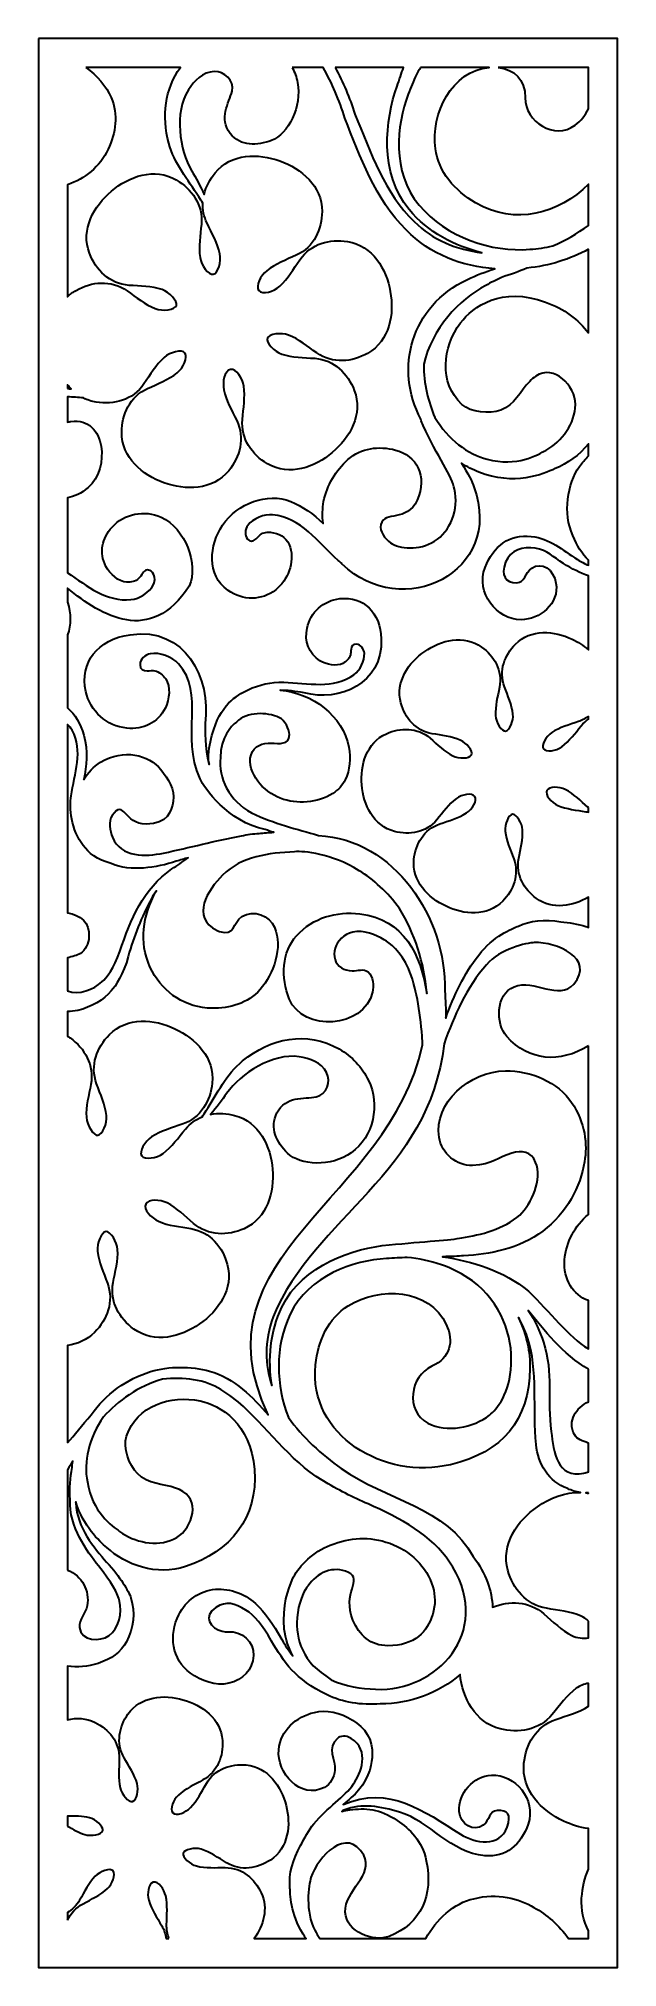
# Model space of a CAD drawing. Header units: centimetres. Extents: x 15.78 to 18.74, y -0.87 to 9.
import ezdxf

# ---------------------------------------------------------------- set-up
doc = ezdxf.new("R2010")
doc.units = ezdxf.units.CM
doc.header["$MEASUREMENT"] = 0
doc.layers.add('layer 1', color=7, linetype='Continuous')

msp = doc.modelspace()

# ---------------------------------------------------------------- linework, layer by layer
at = {"layer": 'layer 1', "color": 250, "lineweight": 30}
for points, knots in [([(15.77574, 9.00077), (15.77574, 9.00077), (18.73702, 9.00077), (18.73702, 9.00077), (18.73702, 9.00077), (18.73702, 9.00077), (18.73702, -0.87015), (18.73702, -0.87015), (18.73702, -0.87015), (18.73702, -0.87015), (15.77574, -0.87015), (15.77574, -0.87015), (15.77574, -0.87015), (15.77574, -0.87015), (15.77574, 9.00077), (15.77574, 9.00077)], [0, 0, 0, 0, 0.2, 0.2, 0.2, 0.2, 0.4, 0.4, 0.4, 0.4, 0.6, 0.6, 0.6, 0.6, 1, 1, 1, 1]), ([(16.01739, 8.8527), (16.01739, 8.8527), (16.50124, 8.8527), (16.50124, 8.8527), (16.50124, 8.8527), (16.42135, 8.74402), (16.40572, 8.6025), (16.44157, 8.46619), (16.44157, 8.46619), (16.46873, 8.36279), (16.54017, 8.27853), (16.59512, 8.1905), (16.59512, 8.1905), (16.602, 8.17949), (16.60918, 8.16896), (16.61625, 8.15854), (16.61625, 8.15854), (16.61482, 8.12469), (16.62122, 8.08995), (16.63766, 8.05594), (16.63766, 8.05594), (16.66236, 8.00476), (16.69182, 7.95404), (16.70354, 7.89884), (16.70354, 7.89884), (16.71184, 7.85943), (16.6943, 7.80053), (16.66968, 7.79455), (16.66968, 7.79455), (16.64503, 7.78852), (16.60751, 7.84062), (16.60157, 7.8805), (16.60157, 7.8805), (16.59325, 7.93623), (16.60315, 7.9941), (16.60844, 8.05064), (16.60844, 8.05064), (16.61792, 8.15113), (16.55836, 8.23164), (16.48029, 8.27746), (16.48029, 8.27746), (16.36865, 8.34307), (16.23623, 8.29572), (16.14855, 8.21944), (16.14855, 8.21944), (16.05883, 8.14573), (15.99007, 8.02305), (16.03611, 7.902), (16.03611, 7.902), (16.06845, 7.81742), (16.1378, 7.74528), (16.23847, 7.73786), (16.23847, 7.73786), (16.29511, 7.73373), (16.35381, 7.73383), (16.4074, 7.71639), (16.4074, 7.71639), (16.44575, 7.70387), (16.48655, 7.65699), (16.4808, 7.63486), (16.4808, 7.63486), (16.47508, 7.6128), (16.40987, 7.60411), (16.37233, 7.61889), (16.37233, 7.61889), (16.31987, 7.63958), (16.27474, 7.67708), (16.22843, 7.70995), (16.22843, 7.70995), (16.14612, 7.76841), (16.04663, 7.75704), (15.9679, 7.71237), (15.9679, 7.71237), (15.95135, 7.70298), (15.93671, 7.69199), (15.92381, 7.67969), (15.92381, 7.67969), (15.92381, 7.67969), (15.92381, 8.25285), (15.92381, 8.25285), (15.92381, 8.25285), (16.01303, 8.28174), (16.08903, 8.34487), (16.13115, 8.43464), (16.13115, 8.43464), (16.17067, 8.51879), (16.18496, 8.61114), (16.14658, 8.69921), (16.14658, 8.69921), (16.12193, 8.75577), (16.07458, 8.81393), (16.01739, 8.8527)], [0, 0, 0, 0, 0.0416667, 0.0416667, 0.0416667, 0.0416667, 0.0833333, 0.0833333, 0.0833333, 0.0833333, 0.125, 0.125, 0.125, 0.125, 0.1666667, 0.1666667, 0.1666667, 0.1666667, 0.2083333, 0.2083333, 0.2083333, 0.2083333, 0.25, 0.25, 0.25, 0.25, 0.2916667, 0.2916667, 0.2916667, 0.2916667, 0.3333333, 0.3333333, 0.3333333, 0.3333333, 0.375, 0.375, 0.375, 0.375, 0.4166667, 0.4166667, 0.4166667, 0.4166667, 0.4583333, 0.4583333, 0.4583333, 0.4583333, 0.5, 0.5, 0.5, 0.5, 0.5416667, 0.5416667, 0.5416667, 0.5416667, 0.5833333, 0.5833333, 0.5833333, 0.5833333, 0.625, 0.625, 0.625, 0.625, 0.6666667, 0.6666667, 0.6666667, 0.6666667, 0.7083333, 0.7083333, 0.7083333, 0.7083333, 0.75, 0.75, 0.75, 0.75, 0.7916667, 0.7916667, 0.7916667, 0.7916667, 0.8333333, 0.8333333, 0.8333333, 0.8333333, 0.875, 0.875, 0.875, 0.875, 0.9166667, 0.9166667, 0.9166667, 0.9166667, 1, 1, 1, 1]), ([(17.073, 8.8527), (17.073, 8.8527), (17.23137, 8.8527), (17.23137, 8.8527), (17.23137, 8.8527), (17.27743, 8.77203), (17.31501, 8.6856), (17.34212, 8.59397), (17.34212, 8.59397), (17.42264, 8.39648), (17.49484, 8.18095), (17.65591, 8.02161), (17.65591, 8.02161), (17.77907, 7.89521), (17.94583, 7.8343), (18.10935, 7.82265), (18.10935, 7.82265), (18.06169, 7.80735), (18.01484, 7.78986), (17.97003, 7.76803), (17.97003, 7.76803), (17.67751, 7.63239), (17.59709, 7.30885), (17.73099, 7.05313), (17.73099, 7.05313), (17.73473, 7.04202), (17.73869, 7.03119), (17.74286, 7.02072), (17.74286, 7.02072), (17.81372, 6.86519), (17.89659, 6.75362), (17.90292, 6.69566), (17.90292, 6.69566), (17.92942, 6.59245), (17.88071, 6.47543), (17.80161, 6.42946), (17.80161, 6.42946), (17.72184, 6.37851), (17.62171, 6.38877), (17.5761, 6.42084), (17.5761, 6.42084), (17.54921, 6.44017), (17.51744, 6.47846), (17.52699, 6.51472), (17.52699, 6.51472), (17.54539, 6.58454), (17.66029, 6.52414), (17.71215, 6.63774), (17.71215, 6.63774), (17.76887, 6.762), (17.70745, 6.8679), (17.60206, 6.89523), (17.60206, 6.89523), (17.51624, 6.91747), (17.42548, 6.90671), (17.3587, 6.84706), (17.3587, 6.84706), (17.2959, 6.79102), (17.25002, 6.71395), (17.23416, 6.63104), (17.23416, 6.63104), (17.22738, 6.59557), (17.22693, 6.55883), (17.23127, 6.51911), (17.23127, 6.51911), (17.18287, 6.56778), (17.12497, 6.60769), (17.06552, 6.63177), (17.06552, 6.63177), (16.94678, 6.67989), (16.79243, 6.62365), (16.71697, 6.5105), (16.71697, 6.5105), (16.6494, 6.40919), (16.63268, 6.25548), (16.74485, 6.17703), (16.74485, 6.17703), (16.82246, 6.12273), (16.91549, 6.1235), (16.98901, 6.18005), (16.98901, 6.18005), (17.0505, 6.22732), (17.0859, 6.32168), (17.0629, 6.39746), (17.0629, 6.39746), (17.05053, 6.43818), (17.01853, 6.4634), (16.97787, 6.47205), (16.97787, 6.47205), (16.95663, 6.47652), (16.93288, 6.47646), (16.91507, 6.46529), (16.91507, 6.46529), (16.90671, 6.46002), (16.8981, 6.44962), (16.88888, 6.44135), (16.88888, 6.44135), (16.8759, 6.42972), (16.86169, 6.42234), (16.84538, 6.43952), (16.84538, 6.43952), (16.82763, 6.45827), (16.83194, 6.49025), (16.84572, 6.50916), (16.84572, 6.50916), (16.87201, 6.5452), (16.93088, 6.56745), (16.97297, 6.56378), (16.97297, 6.56378), (17.11791, 6.55112), (17.20542, 6.42262), (17.30914, 6.32919), (17.30914, 6.32919), (17.3139, 6.32491), (17.31893, 6.32064), (17.3242, 6.31643), (17.3242, 6.31643), (17.3258, 6.31486), (17.32742, 6.3133), (17.32906, 6.31176), (17.32906, 6.31176), (17.63226, 6.01466), (18.16381, 6.26763), (18.00243, 6.70639), (18.00243, 6.70639), (17.99676, 6.73387), (17.97186, 6.77582), (17.93919, 6.82743), (17.93919, 6.82743), (17.96734, 6.80952), (17.99758, 6.79436), (18.02815, 6.78189), (18.02815, 6.78189), (18.20448, 6.71011), (18.3607, 6.77165), (18.41803, 6.79983), (18.41803, 6.79983), (18.47985, 6.82442), (18.54142, 6.86919), (18.58895, 6.92765), (18.58895, 6.92765), (18.58895, 6.92765), (18.58895, 6.86564), (18.58895, 6.86564), (18.58895, 6.86564), (18.57214, 6.84811), (18.55668, 6.82946), (18.54284, 6.81011), (18.54284, 6.81011), (18.48155, 6.72439), (18.45645, 6.56911), (18.50928, 6.45802), (18.50928, 6.45802), (18.52849, 6.40585), (18.55578, 6.36409), (18.58895, 6.33112), (18.58895, 6.33112), (18.58895, 6.33112), (18.58895, 6.30538), (18.58895, 6.30538), (18.58895, 6.30538), (18.57015, 6.31347), (18.55159, 6.32315), (18.53329, 6.33471), (18.53329, 6.33471), (18.45496, 6.38419), (18.39274, 6.44156), (18.29609, 6.45348), (18.29609, 6.45348), (18.18553, 6.4671), (18.10273, 6.40334), (18.06017, 6.29445), (18.06017, 6.29445), (18.00915, 6.16398), (18.12111, 6.0269), (18.24424, 6.02687), (18.24424, 6.02687), (18.33884, 6.02686), (18.44115, 6.10734), (18.42273, 6.21429), (18.42273, 6.21429), (18.41101, 6.28246), (18.35116, 6.32688), (18.29841, 6.29014), (18.29841, 6.29014), (18.26349, 6.26591), (18.26399, 6.21628), (18.22163, 6.21637), (18.22163, 6.21637), (18.16619, 6.2164), (18.13729, 6.25178), (18.16463, 6.32054), (18.16463, 6.32054), (18.18983, 6.38379), (18.25443, 6.40224), (18.317, 6.39233), (18.317, 6.39233), (18.37851, 6.38263), (18.4092, 6.34747), (18.46061, 6.31483), (18.46061, 6.31483), (18.505, 6.28662), (18.54709, 6.26569), (18.58895, 6.25106), (18.58895, 6.25106), (18.58895, 6.25106), (18.58895, 5.87277), (18.58895, 5.87277), (18.58895, 5.87277), (18.56374, 5.89517), (18.53474, 5.91349), (18.50503, 5.92699), (18.50503, 5.92699), (18.4149, 5.97105), (18.29394, 5.98104), (18.21538, 5.90148), (18.21538, 5.90148), (18.16057, 5.84578), (18.12878, 5.76543), (18.15903, 5.68372), (18.15903, 5.68372), (18.17611, 5.63773), (18.19723, 5.59169), (18.20275, 5.54333), (18.20275, 5.54333), (18.20668, 5.50873), (18.18446, 5.45986), (18.16503, 5.45643), (18.16503, 5.45643), (18.14568, 5.45301), (18.11546, 5.50114), (18.11358, 5.53592), (18.11358, 5.53592), (18.11101, 5.58452), (18.12433, 5.63344), (18.1335, 5.68157), (18.1335, 5.68157), (18.14991, 5.76719), (18.1053, 5.84122), (18.04201, 5.88704), (18.04201, 5.88704), (17.95141, 5.95259), (17.83375, 5.92279), (17.75213, 5.86443), (17.75213, 5.86443), (17.66892, 5.80843), (17.59978, 5.70869), (17.62947, 5.60085), (17.62947, 5.60085), (17.65023, 5.52549), (17.70388, 5.4578), (17.78985, 5.44318), (17.78985, 5.44318), (17.83817, 5.43497), (17.88863, 5.43025), (17.9333, 5.41082), (17.9333, 5.41082), (17.96517, 5.39693), (18.00108, 5.35419), (17.98968, 5.33476), (17.98968, 5.33476), (17.97831, 5.31532), (17.92616, 5.31412), (17.8951, 5.3299), (17.8951, 5.3299), (17.85175, 5.35199), (17.81601, 5.38793), (17.77892, 5.41999), (17.77892, 5.41999), (17.71297, 5.47702), (17.6266, 5.4754), (17.55521, 5.44348), (17.55521, 5.44348), (17.45316, 5.39781), (17.42015, 5.28097), (17.42983, 5.18113), (17.42983, 5.18113), (17.43679, 5.08107), (17.4886, 4.97133), (17.59679, 4.94311), (17.59679, 4.94311), (17.67246, 4.92343), (17.75798, 4.93607), (17.81355, 5.00318), (17.81355, 5.00318), (17.84486, 5.04092), (17.87416, 5.08225), (17.91328, 5.11123), (17.91328, 5.11123), (17.94125, 5.1319), (17.99111, 5.14338), (18.00738, 5.12203), (18.00738, 5.12203), (18.02364, 5.10067), (17.99347, 5.05668), (17.96425, 5.03768), (17.96425, 5.03768), (17.92347, 5.01117), (17.87442, 4.9982), (17.82816, 4.9821), (17.82816, 4.9821), (17.74576, 4.95351), (17.704, 4.87788), (17.69593, 4.80015), (17.69593, 4.80015), (17.68449, 4.68893), (17.76917, 4.60191), (17.86051, 4.56042), (17.86051, 4.56042), (17.9506, 4.51635), (18.07152, 4.50638), (18.15009, 4.58593), (18.15009, 4.58593), (18.205, 4.6416), (18.2368, 4.72196), (18.20647, 4.80369), (18.20647, 4.80369), (18.18943, 4.84967), (18.16827, 4.8957), (18.16275, 4.9441), (18.16275, 4.9441), (18.15881, 4.97869), (18.18079, 5.02978), (18.2004, 5.03097), (18.2004, 5.03097), (18.22009, 5.03217), (18.25008, 4.98626), (18.25191, 4.95152), (18.25191, 4.95152), (18.25446, 4.90289), (18.24117, 4.85398), (18.23193, 4.80583), (18.23193, 4.80583), (18.2156, 4.72019), (18.2602, 4.64619), (18.32349, 4.60037), (18.32349, 4.60037), (18.40541, 4.54108), (18.50943, 4.5598), (18.58895, 4.60705), (18.58895, 4.60705), (18.58895, 4.60705), (18.58895, 4.45233), (18.58895, 4.45233), (18.58895, 4.45233), (18.58457, 4.454), (18.58017, 4.45561), (18.57572, 4.45717), (18.57572, 4.45717), (18.53394, 4.46943), (18.49031, 4.47784), (18.44734, 4.48124), (18.44734, 4.48124), (18.36661, 4.49533), (18.28613, 4.48718), (18.23149, 4.45913), (18.23149, 4.45913), (18.19571, 4.44492), (18.10218, 4.40751), (18.02747, 4.31071), (18.02747, 4.31071), (17.95357, 4.21496), (17.89977, 4.10286), (17.85856, 3.98809), (17.85856, 3.98809), (17.85921, 4.03262), (17.85789, 4.07891), (17.85413, 4.12734), (17.85413, 4.12734), (17.86267, 4.50238), (17.59566, 4.90285), (17.20755, 4.92289), (17.20755, 4.92289), (17.09926, 4.95571), (16.97888, 4.98207), (16.86585, 5.03859), (16.86585, 5.03859), (16.74825, 5.10061), (16.69531, 5.21871), (16.70588, 5.32141), (16.70588, 5.32141), (16.70661, 5.42283), (16.76001, 5.48285), (16.78796, 5.50324), (16.78796, 5.50324), (16.84053, 5.55542), (16.94316, 5.55682), (17.00769, 5.52542), (17.00769, 5.52542), (17.03574, 5.51176), (17.05815, 5.46867), (17.05879, 5.43865), (17.05879, 5.43865), (17.05991, 5.38505), (17.00599, 5.39368), (16.96613, 5.39522), (16.96613, 5.39522), (16.92171, 5.39694), (16.87862, 5.38247), (16.86261, 5.33556), (16.86261, 5.33556), (16.84752, 5.2914), (16.87018, 5.23785), (16.89714, 5.20053), (16.89714, 5.20053), (16.92285, 5.16493), (16.97233, 5.12828), (17.01237, 5.11309), (17.01237, 5.11309), (17.09918, 5.08014), (17.2009, 5.08835), (17.28083, 5.13765), (17.28083, 5.13765), (17.30927, 5.15519), (17.32988, 5.17934), (17.34392, 5.20703), (17.34392, 5.20703), (17.36924, 5.25703), (17.37314, 5.31865), (17.363, 5.37413), (17.363, 5.37413), (17.33356, 5.53531), (17.17442, 5.65307), (17.01237, 5.66587), (17.01237, 5.66587), (17.06675, 5.6653), (17.11595, 5.65561), (17.13398, 5.65273), (17.13398, 5.65273), (17.31308, 5.60469), (17.53637, 5.69737), (17.52881, 5.92893), (17.52881, 5.92893), (17.52408, 6.06497), (17.43729, 6.14749), (17.3172, 6.1348), (17.3172, 6.1348), (17.23413, 6.126), (17.1654, 6.06409), (17.14918, 5.98387), (17.14918, 5.98387), (17.13567, 5.91683), (17.15626, 5.85425), (17.21541, 5.81711), (17.21541, 5.81711), (17.24723, 5.79715), (17.3008, 5.78575), (17.33288, 5.80352), (17.33288, 5.80352), (17.34962, 5.81283), (17.36538, 5.82665), (17.37077, 5.84438), (17.37077, 5.84438), (17.37329, 5.8527), (17.37301, 5.86463), (17.37436, 5.87548), (17.37436, 5.87548), (17.37625, 5.89072), (17.38144, 5.90386), (17.40223, 5.90188), (17.40223, 5.90188), (17.42492, 5.89966), (17.44057, 5.87588), (17.44233, 5.85532), (17.44233, 5.85532), (17.44569, 5.81611), (17.41936, 5.76722), (17.38925, 5.74529), (17.38925, 5.74529), (17.28545, 5.66981), (17.15271, 5.70211), (17.02965, 5.70687), (17.02965, 5.70687), (16.96482, 5.70939), (16.90204, 5.69369), (16.84864, 5.66857), (16.84864, 5.66857), (16.80943, 5.65012), (16.71201, 5.60357), (16.67304, 5.46445), (16.67304, 5.46445), (16.65749, 5.42527), (16.64842, 5.38164), (16.64554, 5.33442), (16.64554, 5.33442), (16.64461, 5.31908), (16.64538, 5.30254), (16.64772, 5.28529), (16.64772, 5.28529), (16.62597, 5.37228), (16.6267, 5.46654), (16.62823, 5.49586), (16.62823, 5.49586), (16.65863, 5.72818), (16.52641, 5.99266), (16.24425, 5.95005), (16.24425, 5.95005), (16.07613, 5.92607), (15.98532, 5.80739), (16.01708, 5.66013), (16.01708, 5.66013), (16.03907, 5.5582), (16.12505, 5.48121), (16.22672, 5.47179), (16.22672, 5.47179), (16.3117, 5.46393), (16.38659, 5.49784), (16.42478, 5.5762), (16.42478, 5.5762), (16.44529, 5.61833), (16.4523, 5.68628), (16.42595, 5.72372), (16.42595, 5.72372), (16.41217, 5.74322), (16.39296, 5.76095), (16.37023, 5.76528), (16.37023, 5.76528), (16.35957, 5.76729), (16.34481, 5.76534), (16.33117, 5.76556), (16.33117, 5.76556), (16.312, 5.7659), (16.29502, 5.77058), (16.2947, 5.79665), (16.2947, 5.79665), (16.29443, 5.82507), (16.32185, 5.84764), (16.34713, 5.85258), (16.34713, 5.85258), (16.3953, 5.86198), (16.45948, 5.83584), (16.49071, 5.80141), (16.49071, 5.80141), (16.63156, 5.64581), (16.4999, 5.4378), (16.60262, 5.21307), (16.60262, 5.21307), (16.62352, 5.16281), (16.74258, 4.99487), (16.93523, 4.95279), (16.93523, 4.95279), (16.94986, 4.94772), (16.96426, 4.9431), (16.97844, 4.93882), (16.97844, 4.93882), (16.95364, 4.93783), (16.92879, 4.93572), (16.90405, 4.93262), (16.90405, 4.93262), (16.87375, 4.93181), (16.84333, 4.92811), (16.8133, 4.92021), (16.8133, 4.92021), (16.67947, 4.89605), (16.54819, 4.86077), (16.4152, 4.83266), (16.4152, 4.83266), (16.32385, 4.81335), (16.19731, 4.80847), (16.15332, 4.91424), (16.15332, 4.91424), (16.14027, 4.94564), (16.13186, 4.99436), (16.15256, 5.0245), (16.15256, 5.0245), (16.21371, 5.11346), (16.21431, 4.97903), (16.32562, 4.9807), (16.32562, 4.9807), (16.43692, 4.98237), (16.4562, 5.04611), (16.46381, 5.0969), (16.46381, 5.0969), (16.47323, 5.15986), (16.44119, 5.21048), (16.40091, 5.26026), (16.40091, 5.26026), (16.33973, 5.33589), (16.21099, 5.36853), (16.09324, 5.29787), (16.09324, 5.29787), (16.05638, 5.27575), (16.02779, 5.24487), (16.00744, 5.20896), (16.00744, 5.20896), (16.02068, 5.27562), (16.0319, 5.35536), (16.00704, 5.43618), (16.00704, 5.43618), (15.98909, 5.49452), (15.96371, 5.54321), (15.92381, 5.57571), (15.92381, 5.57571), (15.92381, 5.57571), (15.92381, 5.94984), (15.92381, 5.94984), (15.92381, 5.94984), (15.94208, 5.99989), (15.94218, 6.0575), (15.92381, 6.11617), (15.92381, 6.11617), (15.92381, 6.11617), (15.92381, 6.18784), (15.92381, 6.18784), (15.92381, 6.18784), (16.10039, 6.04518), (16.34647, 5.89384), (16.54668, 6.19865), (16.54668, 6.19865), (16.59474, 6.31052), (16.52701, 6.49449), (16.40247, 6.55126), (16.40247, 6.55126), (16.31629, 6.59057), (16.21352, 6.5697), (16.15148, 6.50074), (16.15148, 6.50074), (16.09962, 6.44308), (16.08369, 6.37012), (16.12007, 6.29976), (16.12007, 6.29976), (16.13963, 6.26197), (16.18534, 6.21997), (16.2269, 6.21885), (16.2269, 6.21885), (16.2486, 6.21831), (16.27195, 6.22267), (16.28742, 6.2369), (16.28742, 6.2369), (16.29469, 6.24359), (16.30127, 6.25538), (16.30882, 6.26519), (16.30882, 6.26519), (16.31949, 6.27899), (16.33211, 6.28882), (16.35126, 6.2749), (16.35126, 6.2749), (16.37213, 6.25966), (16.37369, 6.22744), (16.36358, 6.20635), (16.36358, 6.20635), (16.34427, 6.16613), (16.29042, 6.13356), (16.24837, 6.12952), (16.24837, 6.12952), (16.12345, 6.11756), (16.02489, 6.19812), (15.92381, 6.26737), (15.92381, 6.26737), (15.92381, 6.26737), (15.92381, 6.65084), (15.92381, 6.65084), (15.92381, 6.65084), (15.95845, 6.65685), (15.99394, 6.67263), (16.03013, 6.70341), (16.03013, 6.70341), (16.08623, 6.75117), (16.10809, 6.84242), (16.09538, 6.91442), (16.09538, 6.91442), (16.08152, 6.9925), (16.03197, 7.05341), (15.94122, 7.04175), (15.94122, 7.04175), (15.93502, 7.04095), (15.92924, 7.03965), (15.92381, 7.03791), (15.92381, 7.03791), (15.92381, 7.03791), (15.92381, 7.16738), (15.92381, 7.16738), (15.92381, 7.16738), (15.95069, 7.16664), (15.9778, 7.16409), (16.00489, 7.16151), (16.00489, 7.16151), (16.02497, 7.15128), (16.047, 7.14388), (16.07101, 7.14001), (16.07101, 7.14001), (16.16042, 7.12564), (16.25756, 7.14959), (16.31434, 7.23313), (16.31434, 7.23313), (16.34621, 7.28013), (16.37544, 7.33099), (16.41742, 7.36869), (16.41742, 7.36869), (16.44737, 7.39565), (16.50966, 7.41291), (16.52467, 7.39156), (16.52467, 7.39156), (16.53974, 7.37021), (16.51586, 7.31473), (16.4843, 7.28959), (16.4843, 7.28959), (16.44018, 7.25451), (16.38511, 7.2341), (16.33347, 7.21049), (16.33347, 7.21049), (16.24167, 7.16841), (16.2018, 7.07663), (16.2011, 6.98609), (16.2011, 6.98609), (16.20016, 6.85657), (16.30736, 6.76556), (16.41721, 6.72779), (16.41721, 6.72779), (16.52601, 6.68696), (16.66661, 6.68877), (16.74834, 6.78919), (16.74834, 6.78919), (16.80553, 6.85941), (16.83333, 6.95557), (16.78934, 7.04646), (16.78934, 7.04646), (16.76466, 7.09757), (16.73517, 7.14835), (16.72347, 7.20354), (16.72347, 7.20354), (16.71512, 7.24296), (16.72707, 7.30101), (16.75734, 7.30789), (16.75734, 7.30789), (16.78763, 7.31468), (16.81953, 7.26174), (16.82546, 7.22188), (16.82546, 7.22188), (16.8338, 7.1661), (16.82384, 7.10821), (16.81858, 7.0517), (16.81858, 7.0517), (16.80906, 6.95115), (16.86863, 6.87078), (16.94668, 6.82491), (16.94668, 6.82491), (17.05837, 6.75932), (17.19076, 6.80665), (17.2784, 6.88294), (17.2784, 6.88294), (17.36826, 6.95672), (17.43693, 7.07934), (17.39082, 7.20034), (17.39082, 7.20034), (17.35865, 7.28498), (17.2892, 7.35709), (17.18855, 7.36447), (17.18855, 7.36447), (17.13187, 7.36868), (17.07322, 7.36853), (17.0196, 7.38598), (17.0196, 7.38598), (16.98123, 7.39847), (16.93796, 7.44618), (16.94618, 7.46744), (16.94618, 7.46744), (16.95439, 7.48876), (17.01717, 7.49826), (17.05469, 7.48348), (17.05469, 7.48348), (17.10713, 7.46278), (17.15228, 7.42526), (17.19849, 7.39241), (17.19849, 7.39241), (17.2809, 7.33398), (17.3803, 7.34537), (17.45903, 7.38999), (17.45903, 7.38999), (17.57173, 7.45392), (17.59692, 7.59222), (17.57471, 7.70628), (17.57471, 7.70628), (17.55573, 7.82091), (17.48384, 7.94174), (17.35599, 7.96235), (17.35599, 7.96235), (17.26655, 7.97672), (17.16949, 7.95274), (17.11266, 7.86925), (17.11266, 7.86925), (17.08078, 7.82226), (17.05153, 7.77137), (17.00955, 7.73369), (17.00955, 7.73369), (16.97963, 7.70669), (16.91998, 7.68757), (16.9023, 7.71085), (16.9023, 7.71085), (16.88467, 7.73407), (16.91115, 7.78763), (16.94272, 7.81278), (16.94272, 7.81278), (16.98683, 7.84792), (17.04194, 7.86821), (17.09344, 7.89187), (17.09344, 7.89187), (17.18526, 7.93394), (17.22517, 8.02579), (17.2259, 8.11628), (17.2259, 8.11628), (17.22684, 8.24581), (17.11962, 8.33678), (17.00977, 8.37455), (17.00977, 8.37455), (16.90103, 8.41547), (16.76045, 8.41361), (16.67862, 8.31314), (16.67862, 8.31314), (16.65251, 8.28105), (16.63255, 8.24354), (16.62275, 8.20359), (16.62275, 8.20359), (16.60464, 8.24336), (16.57807, 8.2904), (16.55961, 8.32237), (16.55961, 8.32237), (16.49591, 8.43257), (16.4682, 8.62152), (16.54202, 8.73772), (16.54202, 8.73772), (16.57177, 8.78453), (16.61557, 8.82959), (16.67485, 8.8323), (16.67485, 8.8323), (16.72512, 8.8346), (16.77887, 8.78623), (16.76538, 8.73233), (16.76538, 8.73233), (16.74981, 8.67016), (16.69578, 8.59246), (16.75648, 8.51555), (16.75648, 8.51555), (16.81009, 8.44759), (16.89408, 8.4511), (16.96725, 8.47948), (16.96725, 8.47948), (17.05125, 8.51211), (17.12437, 8.6509), (17.10047, 8.77664), (17.10047, 8.77664), (17.09535, 8.80357), (17.0859, 8.8291), (17.073, 8.8527)], [0, 0, 0, 0, 0.004717, 0.004717, 0.004717, 0.004717, 0.009434, 0.009434, 0.009434, 0.009434, 0.0141509, 0.0141509, 0.0141509, 0.0141509, 0.0188679, 0.0188679, 0.0188679, 0.0188679, 0.0235849, 0.0235849, 0.0235849, 0.0235849, 0.0283019, 0.0283019, 0.0283019, 0.0283019, 0.0330189, 0.0330189, 0.0330189, 0.0330189, 0.0377358, 0.0377358, 0.0377358, 0.0377358, 0.0424528, 0.0424528, 0.0424528, 0.0424528, 0.0471698, 0.0471698, 0.0471698, 0.0471698, 0.0518868, 0.0518868, 0.0518868, 0.0518868, 0.0566038, 0.0566038, 0.0566038, 0.0566038, 0.0613208, 0.0613208, 0.0613208, 0.0613208, 0.0660377, 0.0660377, 0.0660377, 0.0660377, 0.0707547, 0.0707547, 0.0707547, 0.0707547, 0.0754717, 0.0754717, 0.0754717, 0.0754717, 0.0801887, 0.0801887, 0.0801887, 0.0801887, 0.0849057, 0.0849057, 0.0849057, 0.0849057, 0.0896226, 0.0896226, 0.0896226, 0.0896226, 0.0943396, 0.0943396, 0.0943396, 0.0943396, 0.0990566, 0.0990566, 0.0990566, 0.0990566, 0.1037736, 0.1037736, 0.1037736, 0.1037736, 0.1084906, 0.1084906, 0.1084906, 0.1084906, 0.1132075, 0.1132075, 0.1132075, 0.1132075, 0.1179245, 0.1179245, 0.1179245, 0.1179245, 0.1226415, 0.1226415, 0.1226415, 0.1226415, 0.1273585, 0.1273585, 0.1273585, 0.1273585, 0.1320755, 0.1320755, 0.1320755, 0.1320755, 0.1367925, 0.1367925, 0.1367925, 0.1367925, 0.1415094, 0.1415094, 0.1415094, 0.1415094, 0.1462264, 0.1462264, 0.1462264, 0.1462264, 0.1509434, 0.1509434, 0.1509434, 0.1509434, 0.1556604, 0.1556604, 0.1556604, 0.1556604, 0.1603774, 0.1603774, 0.1603774, 0.1603774, 0.1650943, 0.1650943, 0.1650943, 0.1650943, 0.1698113, 0.1698113, 0.1698113, 0.1698113, 0.1745283, 0.1745283, 0.1745283, 0.1745283, 0.1792453, 0.1792453, 0.1792453, 0.1792453, 0.1839623, 0.1839623, 0.1839623, 0.1839623, 0.1886792, 0.1886792, 0.1886792, 0.1886792, 0.1933962, 0.1933962, 0.1933962, 0.1933962, 0.1981132, 0.1981132, 0.1981132, 0.1981132, 0.2028302, 0.2028302, 0.2028302, 0.2028302, 0.2075472, 0.2075472, 0.2075472, 0.2075472, 0.2122642, 0.2122642, 0.2122642, 0.2122642, 0.2169811, 0.2169811, 0.2169811, 0.2169811, 0.2216981, 0.2216981, 0.2216981, 0.2216981, 0.2264151, 0.2264151, 0.2264151, 0.2264151, 0.2311321, 0.2311321, 0.2311321, 0.2311321, 0.2358491, 0.2358491, 0.2358491, 0.2358491, 0.240566, 0.240566, 0.240566, 0.240566, 0.245283, 0.245283, 0.245283, 0.245283, 0.25, 0.25, 0.25, 0.25, 0.254717, 0.254717, 0.254717, 0.254717, 0.259434, 0.259434, 0.259434, 0.259434, 0.2641509, 0.2641509, 0.2641509, 0.2641509, 0.2688679, 0.2688679, 0.2688679, 0.2688679, 0.2735849, 0.2735849, 0.2735849, 0.2735849, 0.2783019, 0.2783019, 0.2783019, 0.2783019, 0.2830189, 0.2830189, 0.2830189, 0.2830189, 0.2877358, 0.2877358, 0.2877358, 0.2877358, 0.2924528, 0.2924528, 0.2924528, 0.2924528, 0.2971698, 0.2971698, 0.2971698, 0.2971698, 0.3018868, 0.3018868, 0.3018868, 0.3018868, 0.3066038, 0.3066038, 0.3066038, 0.3066038, 0.3113208, 0.3113208, 0.3113208, 0.3113208, 0.3160377, 0.3160377, 0.3160377, 0.3160377, 0.3207547, 0.3207547, 0.3207547, 0.3207547, 0.3254717, 0.3254717, 0.3254717, 0.3254717, 0.3301887, 0.3301887, 0.3301887, 0.3301887, 0.3349057, 0.3349057, 0.3349057, 0.3349057, 0.3396226, 0.3396226, 0.3396226, 0.3396226, 0.3443396, 0.3443396, 0.3443396, 0.3443396, 0.3490566, 0.3490566, 0.3490566, 0.3490566, 0.3537736, 0.3537736, 0.3537736, 0.3537736, 0.3584906, 0.3584906, 0.3584906, 0.3584906, 0.3632075, 0.3632075, 0.3632075, 0.3632075, 0.3679245, 0.3679245, 0.3679245, 0.3679245, 0.3726415, 0.3726415, 0.3726415, 0.3726415, 0.3773585, 0.3773585, 0.3773585, 0.3773585, 0.3820755, 0.3820755, 0.3820755, 0.3820755, 0.3867925, 0.3867925, 0.3867925, 0.3867925, 0.3915094, 0.3915094, 0.3915094, 0.3915094, 0.3962264, 0.3962264, 0.3962264, 0.3962264, 0.4009434, 0.4009434, 0.4009434, 0.4009434, 0.4056604, 0.4056604, 0.4056604, 0.4056604, 0.4103774, 0.4103774, 0.4103774, 0.4103774, 0.4150943, 0.4150943, 0.4150943, 0.4150943, 0.4198113, 0.4198113, 0.4198113, 0.4198113, 0.4245283, 0.4245283, 0.4245283, 0.4245283, 0.4292453, 0.4292453, 0.4292453, 0.4292453, 0.4339623, 0.4339623, 0.4339623, 0.4339623, 0.4386792, 0.4386792, 0.4386792, 0.4386792, 0.4433962, 0.4433962, 0.4433962, 0.4433962, 0.4481132, 0.4481132, 0.4481132, 0.4481132, 0.4528302, 0.4528302, 0.4528302, 0.4528302, 0.4575472, 0.4575472, 0.4575472, 0.4575472, 0.4622642, 0.4622642, 0.4622642, 0.4622642, 0.4669811, 0.4669811, 0.4669811, 0.4669811, 0.4716981, 0.4716981, 0.4716981, 0.4716981, 0.4764151, 0.4764151, 0.4764151, 0.4764151, 0.4811321, 0.4811321, 0.4811321, 0.4811321, 0.4858491, 0.4858491, 0.4858491, 0.4858491, 0.490566, 0.490566, 0.490566, 0.490566, 0.495283, 0.495283, 0.495283, 0.495283, 0.5, 0.5, 0.5, 0.5, 0.504717, 0.504717, 0.504717, 0.504717, 0.509434, 0.509434, 0.509434, 0.509434, 0.5141509, 0.5141509, 0.5141509, 0.5141509, 0.5188679, 0.5188679, 0.5188679, 0.5188679, 0.5235849, 0.5235849, 0.5235849, 0.5235849, 0.5283019, 0.5283019, 0.5283019, 0.5283019, 0.5330189, 0.5330189, 0.5330189, 0.5330189, 0.5377358, 0.5377358, 0.5377358, 0.5377358, 0.5424528, 0.5424528, 0.5424528, 0.5424528, 0.5471698, 0.5471698, 0.5471698, 0.5471698, 0.5518868, 0.5518868, 0.5518868, 0.5518868, 0.5566038, 0.5566038, 0.5566038, 0.5566038, 0.5613208, 0.5613208, 0.5613208, 0.5613208, 0.5660377, 0.5660377, 0.5660377, 0.5660377, 0.5707547, 0.5707547, 0.5707547, 0.5707547, 0.5754717, 0.5754717, 0.5754717, 0.5754717, 0.5801887, 0.5801887, 0.5801887, 0.5801887, 0.5849057, 0.5849057, 0.5849057, 0.5849057, 0.5896226, 0.5896226, 0.5896226, 0.5896226, 0.5943396, 0.5943396, 0.5943396, 0.5943396, 0.5990566, 0.5990566, 0.5990566, 0.5990566, 0.6037736, 0.6037736, 0.6037736, 0.6037736, 0.6084906, 0.6084906, 0.6084906, 0.6084906, 0.6132075, 0.6132075, 0.6132075, 0.6132075, 0.6179245, 0.6179245, 0.6179245, 0.6179245, 0.6226415, 0.6226415, 0.6226415, 0.6226415, 0.6273585, 0.6273585, 0.6273585, 0.6273585, 0.6320755, 0.6320755, 0.6320755, 0.6320755, 0.6367925, 0.6367925, 0.6367925, 0.6367925, 0.6415094, 0.6415094, 0.6415094, 0.6415094, 0.6462264, 0.6462264, 0.6462264, 0.6462264, 0.6509434, 0.6509434, 0.6509434, 0.6509434, 0.6556604, 0.6556604, 0.6556604, 0.6556604, 0.6603774, 0.6603774, 0.6603774, 0.6603774, 0.6650943, 0.6650943, 0.6650943, 0.6650943, 0.6698113, 0.6698113, 0.6698113, 0.6698113, 0.6745283, 0.6745283, 0.6745283, 0.6745283, 0.6792453, 0.6792453, 0.6792453, 0.6792453, 0.6839623, 0.6839623, 0.6839623, 0.6839623, 0.6886792, 0.6886792, 0.6886792, 0.6886792, 0.6933962, 0.6933962, 0.6933962, 0.6933962, 0.6981132, 0.6981132, 0.6981132, 0.6981132, 0.7028302, 0.7028302, 0.7028302, 0.7028302, 0.7075472, 0.7075472, 0.7075472, 0.7075472, 0.7122642, 0.7122642, 0.7122642, 0.7122642, 0.7169811, 0.7169811, 0.7169811, 0.7169811, 0.7216981, 0.7216981, 0.7216981, 0.7216981, 0.7264151, 0.7264151, 0.7264151, 0.7264151, 0.7311321, 0.7311321, 0.7311321, 0.7311321, 0.7358491, 0.7358491, 0.7358491, 0.7358491, 0.740566, 0.740566, 0.740566, 0.740566, 0.745283, 0.745283, 0.745283, 0.745283, 0.75, 0.75, 0.75, 0.75, 0.754717, 0.754717, 0.754717, 0.754717, 0.759434, 0.759434, 0.759434, 0.759434, 0.7641509, 0.7641509, 0.7641509, 0.7641509, 0.7688679, 0.7688679, 0.7688679, 0.7688679, 0.7735849, 0.7735849, 0.7735849, 0.7735849, 0.7783019, 0.7783019, 0.7783019, 0.7783019, 0.7830189, 0.7830189, 0.7830189, 0.7830189, 0.7877358, 0.7877358, 0.7877358, 0.7877358, 0.7924528, 0.7924528, 0.7924528, 0.7924528, 0.7971698, 0.7971698, 0.7971698, 0.7971698, 0.8018868, 0.8018868, 0.8018868, 0.8018868, 0.8066038, 0.8066038, 0.8066038, 0.8066038, 0.8113208, 0.8113208, 0.8113208, 0.8113208, 0.8160377, 0.8160377, 0.8160377, 0.8160377, 0.8207547, 0.8207547, 0.8207547, 0.8207547, 0.8254717, 0.8254717, 0.8254717, 0.8254717, 0.8301887, 0.8301887, 0.8301887, 0.8301887, 0.8349057, 0.8349057, 0.8349057, 0.8349057, 0.8396226, 0.8396226, 0.8396226, 0.8396226, 0.8443396, 0.8443396, 0.8443396, 0.8443396, 0.8490566, 0.8490566, 0.8490566, 0.8490566, 0.8537736, 0.8537736, 0.8537736, 0.8537736, 0.8584906, 0.8584906, 0.8584906, 0.8584906, 0.8632075, 0.8632075, 0.8632075, 0.8632075, 0.8679245, 0.8679245, 0.8679245, 0.8679245, 0.8726415, 0.8726415, 0.8726415, 0.8726415, 0.8773585, 0.8773585, 0.8773585, 0.8773585, 0.8820755, 0.8820755, 0.8820755, 0.8820755, 0.8867925, 0.8867925, 0.8867925, 0.8867925, 0.8915094, 0.8915094, 0.8915094, 0.8915094, 0.8962264, 0.8962264, 0.8962264, 0.8962264, 0.9009434, 0.9009434, 0.9009434, 0.9009434, 0.9056604, 0.9056604, 0.9056604, 0.9056604, 0.9103774, 0.9103774, 0.9103774, 0.9103774, 0.9150943, 0.9150943, 0.9150943, 0.9150943, 0.9198113, 0.9198113, 0.9198113, 0.9198113, 0.9245283, 0.9245283, 0.9245283, 0.9245283, 0.9292453, 0.9292453, 0.9292453, 0.9292453, 0.9339623, 0.9339623, 0.9339623, 0.9339623, 0.9386792, 0.9386792, 0.9386792, 0.9386792, 0.9433962, 0.9433962, 0.9433962, 0.9433962, 0.9481132, 0.9481132, 0.9481132, 0.9481132, 0.9528302, 0.9528302, 0.9528302, 0.9528302, 0.9575472, 0.9575472, 0.9575472, 0.9575472, 0.9622642, 0.9622642, 0.9622642, 0.9622642, 0.9669811, 0.9669811, 0.9669811, 0.9669811, 0.9716981, 0.9716981, 0.9716981, 0.9716981, 0.9764151, 0.9764151, 0.9764151, 0.9764151, 0.9811321, 0.9811321, 0.9811321, 0.9811321, 0.9858491, 0.9858491, 0.9858491, 0.9858491, 0.990566, 0.990566, 0.990566, 0.990566, 1, 1, 1, 1]), ([(17.29238, 8.8527), (17.29238, 8.8527), (17.64304, 8.8527), (17.64304, 8.8527), (17.64304, 8.8527), (17.63237, 8.82262), (17.62114, 8.79048), (17.60958, 8.75648), (17.60958, 8.75648), (17.54929, 8.58768), (17.51698, 8.31244), (17.67099, 8.1253), (17.67099, 8.1253), (17.76739, 8.01046), (17.90525, 7.93743), (18.04399, 7.90473), (18.04399, 7.90473), (17.91522, 7.92103), (17.79157, 7.96894), (17.69723, 8.06428), (17.69723, 8.06428), (17.5489, 8.20781), (17.4749, 8.41635), (17.39331, 8.61448), (17.39331, 8.61448), (17.36804, 8.69777), (17.33387, 8.7774), (17.29238, 8.8527)], [0, 0, 0, 0, 0.125, 0.125, 0.125, 0.125, 0.25, 0.25, 0.25, 0.25, 0.375, 0.375, 0.375, 0.375, 0.5, 0.5, 0.5, 0.5, 0.625, 0.625, 0.625, 0.625, 0.75, 0.75, 0.75, 0.75, 1, 1, 1, 1]), ([(17.72999, 8.8527), (17.72999, 8.8527), (18.08074, 8.8527), (18.08074, 8.8527), (18.08074, 8.8527), (17.88872, 8.83571), (17.78258, 8.61688), (17.80588, 8.43734), (17.80588, 8.43734), (17.82141, 8.31795), (17.90523, 8.22182), (18.0113, 8.15976), (18.0113, 8.15976), (18.2135, 8.04135), (18.43666, 8.1051), (18.58895, 8.25487), (18.58895, 8.25487), (18.58895, 8.25487), (18.58895, 8.04489), (18.58895, 8.04489), (18.58895, 8.04489), (18.53172, 8.00277), (18.4717, 7.96592), (18.40616, 7.94014), (18.40616, 7.94014), (18.36894, 7.93074), (18.32957, 7.92437), (18.28835, 7.92231), (18.28835, 7.92231), (18.09461, 7.90621), (17.85984, 7.98126), (17.72238, 8.14896), (17.72238, 8.14896), (17.58095, 8.31833), (17.60624, 8.55634), (17.66736, 8.71581), (17.66736, 8.71581), (17.68063, 8.75019), (17.69391, 8.7831), (17.70685, 8.81427), (17.70685, 8.81427), (17.71411, 8.82724), (17.72184, 8.84008), (17.72999, 8.8527)], [0, 0, 0, 0, 0.0833333, 0.0833333, 0.0833333, 0.0833333, 0.1666667, 0.1666667, 0.1666667, 0.1666667, 0.25, 0.25, 0.25, 0.25, 0.3333333, 0.3333333, 0.3333333, 0.3333333, 0.4166667, 0.4166667, 0.4166667, 0.4166667, 0.5, 0.5, 0.5, 0.5, 0.5833333, 0.5833333, 0.5833333, 0.5833333, 0.6666667, 0.6666667, 0.6666667, 0.6666667, 0.75, 0.75, 0.75, 0.75, 0.8333333, 0.8333333, 0.8333333, 0.8333333, 1, 1, 1, 1]), ([(18.12672, 8.8527), (18.12672, 8.8527), (18.58895, 8.8527), (18.58895, 8.8527), (18.58895, 8.8527), (18.58895, 8.8527), (18.58895, 8.64202), (18.58895, 8.64202), (18.58895, 8.64202), (18.57249, 8.60865), (18.55002, 8.57926), (18.52139, 8.55789), (18.52139, 8.55789), (18.41474, 8.47825), (18.2645, 8.57463), (18.26544, 8.69809), (18.26544, 8.69809), (18.26614, 8.79077), (18.20957, 8.84466), (18.12672, 8.8527)], [0, 0, 0, 0, 0.1666667, 0.1666667, 0.1666667, 0.1666667, 0.3333333, 0.3333333, 0.3333333, 0.3333333, 0.5, 0.5, 0.5, 0.5, 0.6666667, 0.6666667, 0.6666667, 0.6666667, 1, 1, 1, 1]), ([(18.58895, 7.92223), (18.58895, 7.92223), (18.58895, 7.49434), (18.58895, 7.49434), (18.58895, 7.49434), (18.53807, 7.56284), (18.46515, 7.61717), (18.36911, 7.65238), (18.36911, 7.65238), (18.14517, 7.73448), (17.9975, 7.63019), (17.93431, 7.54543), (17.93431, 7.54543), (17.84227, 7.42199), (17.82148, 7.23991), (17.94189, 7.12876), (17.94189, 7.12876), (17.98824, 7.08595), (18.08267, 7.07835), (18.1398, 7.09953), (18.1398, 7.09953), (18.21118, 7.12596), (18.23981, 7.19608), (18.28846, 7.24637), (18.28846, 7.24637), (18.29793, 7.25613), (18.30817, 7.26519), (18.31959, 7.27299), (18.31959, 7.27299), (18.41217, 7.33613), (18.52328, 7.22316), (18.5221, 7.12827), (18.5221, 7.12827), (18.52087, 7.03041), (18.45345, 6.93956), (18.37038, 6.89333), (18.37038, 6.89333), (18.33107, 6.87147), (18.22185, 6.8055), (18.07102, 6.84916), (18.07102, 6.84916), (17.97235, 6.87144), (17.86929, 6.95054), (17.80294, 7.06177), (17.80294, 7.06177), (17.77064, 7.13962), (17.74555, 7.23523), (17.74641, 7.33407), (17.74641, 7.33407), (17.78714, 7.51537), (17.92573, 7.66454), (18.06386, 7.73794), (18.06386, 7.73794), (18.08973, 7.75169), (18.11667, 7.76532), (18.14407, 7.77869), (18.14407, 7.77869), (18.18957, 7.79298), (18.23382, 7.80758), (18.27328, 7.82662), (18.27328, 7.82662), (18.38988, 7.83748), (18.49532, 7.87185), (18.58895, 7.92223)], [0, 0, 0, 0, 0.0588235, 0.0588235, 0.0588235, 0.0588235, 0.1176471, 0.1176471, 0.1176471, 0.1176471, 0.1764706, 0.1764706, 0.1764706, 0.1764706, 0.2352941, 0.2352941, 0.2352941, 0.2352941, 0.2941176, 0.2941176, 0.2941176, 0.2941176, 0.3529412, 0.3529412, 0.3529412, 0.3529412, 0.4117647, 0.4117647, 0.4117647, 0.4117647, 0.4705882, 0.4705882, 0.4705882, 0.4705882, 0.5294118, 0.5294118, 0.5294118, 0.5294118, 0.5882353, 0.5882353, 0.5882353, 0.5882353, 0.6470588, 0.6470588, 0.6470588, 0.6470588, 0.7058824, 0.7058824, 0.7058824, 0.7058824, 0.7647059, 0.7647059, 0.7647059, 0.7647059, 0.8235294, 0.8235294, 0.8235294, 0.8235294, 0.8823529, 0.8823529, 0.8823529, 0.8823529, 1, 1, 1, 1]), ([(15.92381, 7.20998), (15.92381, 7.20998), (15.92381, 7.22898), (15.92381, 7.22898), (15.92381, 7.22898), (15.92973, 7.22156), (15.93598, 7.21444), (15.9426, 7.20769), (15.9426, 7.20769), (15.93639, 7.20856), (15.93012, 7.20934), (15.92381, 7.20998)], [0, 0, 0, 0, 0.25, 0.25, 0.25, 0.25, 0.5, 0.5, 0.5, 0.5, 1, 1, 1, 1]), ([(18.58895, 5.53281), (18.58895, 5.53281), (18.58895, 5.51838), (18.58895, 5.51838), (18.58895, 5.51838), (18.57563, 5.5091), (18.5632, 5.49777), (18.55198, 5.48424), (18.55198, 5.48424), (18.52068, 5.4465), (18.49138, 5.40517), (18.45222, 5.3762), (18.45222, 5.3762), (18.42425, 5.35552), (18.37166, 5.34819), (18.35815, 5.36539), (18.35815, 5.36539), (18.34458, 5.38257), (18.37203, 5.43072), (18.40125, 5.4497), (18.40125, 5.4497), (18.44207, 5.47621), (18.49104, 5.4892), (18.53738, 5.5053), (18.53738, 5.5053), (18.5568, 5.51204), (18.57396, 5.52141), (18.58895, 5.53281)], [0, 0, 0, 0, 0.125, 0.125, 0.125, 0.125, 0.25, 0.25, 0.25, 0.25, 0.375, 0.375, 0.375, 0.375, 0.5, 0.5, 0.5, 0.5, 0.625, 0.625, 0.625, 0.625, 0.75, 0.75, 0.75, 0.75, 1, 1, 1, 1]), ([(15.92381, 4.12711), (15.92381, 4.12711), (15.92381, 4.29585), (15.92381, 4.29585), (15.92381, 4.29585), (15.94687, 4.30449), (15.97222, 4.30762), (15.98966, 4.31865), (15.98966, 4.31865), (16.01566, 4.33508), (16.03087, 4.37219), (16.03357, 4.4022), (16.03357, 4.4022), (16.04038, 4.47787), (15.98756, 4.51544), (15.92381, 4.52643), (15.92381, 4.52643), (15.92381, 4.52643), (15.92381, 5.49024), (15.92381, 5.49024), (15.92381, 5.49024), (15.93384, 5.48128), (15.94221, 5.47123), (15.94778, 5.46115), (15.94778, 5.46115), (16.00536, 5.35677), (15.96028, 5.23816), (15.94167, 5.12529), (15.94167, 5.12529), (15.93189, 5.06583), (15.94197, 4.95186), (16.00389, 4.87092), (16.00389, 4.87092), (16.03192, 4.83428), (16.07328, 4.79909), (16.14726, 4.77862), (16.14726, 4.77862), (16.25009, 4.73631), (16.37448, 4.75672), (16.4804, 4.79033), (16.4804, 4.79033), (16.50057, 4.79673), (16.52087, 4.80293), (16.54123, 4.80903), (16.54123, 4.80903), (16.52642, 4.79897), (16.51208, 4.78827), (16.49831, 4.77698), (16.49831, 4.77698), (16.48447, 4.76909), (16.47095, 4.76062), (16.45782, 4.7515), (16.45782, 4.7515), (16.30944, 4.6484), (16.24835, 4.49437), (16.19104, 4.3286), (16.19104, 4.3286), (16.16197, 4.24452), (16.12299, 4.19221), (16.09977, 4.17351), (16.09977, 4.17351), (16.05951, 4.13421), (15.98008, 4.10383), (15.92418, 4.12696), (15.92418, 4.12696), (15.92418, 4.12696), (15.92381, 4.12711), (15.92381, 4.12711)], [0, 0, 0, 0, 0.0555556, 0.0555556, 0.0555556, 0.0555556, 0.1111111, 0.1111111, 0.1111111, 0.1111111, 0.1666667, 0.1666667, 0.1666667, 0.1666667, 0.2222222, 0.2222222, 0.2222222, 0.2222222, 0.2777778, 0.2777778, 0.2777778, 0.2777778, 0.3333333, 0.3333333, 0.3333333, 0.3333333, 0.3888889, 0.3888889, 0.3888889, 0.3888889, 0.4444444, 0.4444444, 0.4444444, 0.4444444, 0.5, 0.5, 0.5, 0.5, 0.5555556, 0.5555556, 0.5555556, 0.5555556, 0.6111111, 0.6111111, 0.6111111, 0.6111111, 0.6666667, 0.6666667, 0.6666667, 0.6666667, 0.7222222, 0.7222222, 0.7222222, 0.7222222, 0.7777778, 0.7777778, 0.7777778, 0.7777778, 0.8333333, 0.8333333, 0.8333333, 0.8333333, 0.8888889, 0.8888889, 0.8888889, 0.8888889, 1, 1, 1, 1]), ([(18.58895, 5.06538), (18.58895, 5.06538), (18.58895, 5.04149), (18.58895, 5.04149), (18.58895, 5.04149), (18.58462, 5.04254), (18.5802, 5.04346), (18.57569, 5.04423), (18.57569, 5.04423), (18.52733, 5.05246), (18.47688, 5.05716), (18.4322, 5.07658), (18.4322, 5.07658), (18.40033, 5.09047), (18.36393, 5.13045), (18.37582, 5.15266), (18.37582, 5.15266), (18.38778, 5.17483), (18.43934, 5.1733), (18.47043, 5.15749), (18.47043, 5.15749), (18.51375, 5.13539), (18.54948, 5.09947), (18.58654, 5.06742), (18.58654, 5.06742), (18.58654, 5.06742), (18.58895, 5.06538), (18.58895, 5.06538)], [0, 0, 0, 0, 0.125, 0.125, 0.125, 0.125, 0.25, 0.25, 0.25, 0.25, 0.375, 0.375, 0.375, 0.375, 0.5, 0.5, 0.5, 0.5, 0.625, 0.625, 0.625, 0.625, 0.75, 0.75, 0.75, 0.75, 1, 1, 1, 1]), ([(15.92381, 1.81366), (15.92381, 1.81366), (15.92381, 2.31336), (15.92381, 2.31336), (15.92381, 2.31336), (15.97458, 2.31964), (16.02303, 2.34009), (16.06231, 2.3799), (16.06231, 2.3799), (16.12592, 2.44434), (16.1627, 2.53745), (16.12761, 2.6321), (16.12761, 2.6321), (16.10791, 2.68538), (16.08342, 2.73867), (16.07699, 2.79472), (16.07699, 2.79472), (16.07243, 2.83479), (16.09786, 2.89397), (16.12064, 2.89533), (16.12064, 2.89533), (16.14342, 2.89673), (16.17816, 2.84354), (16.18027, 2.80329), (16.18027, 2.80329), (16.18324, 2.74698), (16.16785, 2.69035), (16.15715, 2.63463), (16.15715, 2.63463), (16.13823, 2.53542), (16.18986, 2.44972), (16.26316, 2.39661), (16.26316, 2.39661), (16.36812, 2.32065), (16.5044, 2.35521), (16.59893, 2.42278), (16.59893, 2.42278), (16.69531, 2.48765), (16.77537, 2.60324), (16.74102, 2.72807), (16.74102, 2.72807), (16.71695, 2.81539), (16.65483, 2.89375), (16.55528, 2.91075), (16.55528, 2.91075), (16.49928, 2.92024), (16.44086, 2.92573), (16.38913, 2.94825), (16.38913, 2.94825), (16.35215, 2.96425), (16.30998, 3.01059), (16.32381, 3.03634), (16.32381, 3.03634), (16.33764, 3.062), (16.39734, 3.0602), (16.43333, 3.04191), (16.43333, 3.04191), (16.4836, 3.01637), (16.52497, 2.97467), (16.56787, 2.93762), (16.56787, 2.93762), (16.64427, 2.8716), (16.7444, 2.87343), (16.82702, 2.91034), (16.82702, 2.91034), (16.94524, 2.96326), (16.98348, 3.09857), (16.97222, 3.2142), (16.97222, 3.2142), (16.96427, 3.33012), (16.90419, 3.45724), (16.77882, 3.48995), (16.77882, 3.48995), (16.73879, 3.50037), (16.69639, 3.50296), (16.65599, 3.49529), (16.65599, 3.49529), (16.68464, 3.52827), (16.71639, 3.57196), (16.73778, 3.60205), (16.73778, 3.60205), (16.81156, 3.70575), (16.97194, 3.80943), (17.10832, 3.79053), (17.10832, 3.79053), (17.16325, 3.78292), (17.22243, 3.76178), (17.24951, 3.70899), (17.24951, 3.70899), (17.2725, 3.66419), (17.25081, 3.59523), (17.19617, 3.58511), (17.19617, 3.58511), (17.13316, 3.57345), (17.04002, 3.59034), (16.99528, 3.5032), (16.99528, 3.5032), (16.95571, 3.42618), (16.99379, 3.35127), (17.05001, 3.29649), (17.05001, 3.29649), (17.11456, 3.23362), (17.2712, 3.22473), (17.37564, 3.2987), (17.37564, 3.2987), (17.48998, 3.37968), (17.52402, 3.54828), (17.46385, 3.66884), (17.46385, 3.66884), (17.42996, 3.73673), (17.37921, 3.79249), (17.31321, 3.83039), (17.31321, 3.83039), (17.14744, 3.92561), (16.96143, 3.88517), (16.81959, 3.76915), (16.81959, 3.76915), (16.7368, 3.70148), (16.68983, 3.60152), (16.63257, 3.51498), (16.63257, 3.51498), (16.62541, 3.50415), (16.61882, 3.49324), (16.61229, 3.48248), (16.61229, 3.48248), (16.5809, 3.46972), (16.55194, 3.44947), (16.52783, 3.4204), (16.52783, 3.4204), (16.49153, 3.37668), (16.45762, 3.3288), (16.41228, 3.2952), (16.41228, 3.2952), (16.37986, 3.27128), (16.31901, 3.26278), (16.30335, 3.28269), (16.30335, 3.28269), (16.2876, 3.30263), (16.31943, 3.35838), (16.35325, 3.38036), (16.35325, 3.38036), (16.40049, 3.41109), (16.45725, 3.4261), (16.51087, 3.44476), (16.51087, 3.44476), (16.60624, 3.47788), (16.65472, 3.5655), (16.66399, 3.65555), (16.66399, 3.65555), (16.6773, 3.78435), (16.57922, 3.88514), (16.47345, 3.93322), (16.47345, 3.93322), (16.36911, 3.98425), (16.22896, 3.99581), (16.13797, 3.90366), (16.13797, 3.90366), (16.07445, 3.83915), (16.03765, 3.74608), (16.07269, 3.65143), (16.07269, 3.65143), (16.09245, 3.59818), (16.11692, 3.54486), (16.12333, 3.48885), (16.12333, 3.48885), (16.12787, 3.44873), (16.10214, 3.39217), (16.07964, 3.3882), (16.07964, 3.3882), (16.0572, 3.38422), (16.0222, 3.43998), (16.02004, 3.48023), (16.02004, 3.48023), (16.01708, 3.53653), (16.03246, 3.59318), (16.04314, 3.64896), (16.04314, 3.64896), (16.06212, 3.74811), (16.01045, 3.83389), (15.93715, 3.88696), (15.93715, 3.88696), (15.93276, 3.89014), (15.9283, 3.89311), (15.92381, 3.89591), (15.92381, 3.89591), (15.92381, 3.89591), (15.92381, 4.02152), (15.92381, 4.02152), (15.92381, 4.02152), (15.94112, 4.02171), (15.95868, 4.02359), (15.97633, 4.02729), (15.97633, 4.02729), (16.04413, 4.04306), (16.11096, 4.08184), (16.14706, 4.12688), (16.14706, 4.12688), (16.16905, 4.15035), (16.21094, 4.21526), (16.23424, 4.30348), (16.23424, 4.30348), (16.26197, 4.40849), (16.30376, 4.5046), (16.35388, 4.60073), (16.35388, 4.60073), (16.36069, 4.6138), (16.36903, 4.62665), (16.37855, 4.63921), (16.37855, 4.63921), (16.37319, 4.63008), (16.36818, 4.62082), (16.36356, 4.61144), (16.36356, 4.61144), (16.30185, 4.48598), (16.29016, 4.35377), (16.35704, 4.22745), (16.35704, 4.22745), (16.41657, 4.115), (16.53032, 4.03982), (16.66197, 4.03844), (16.66197, 4.03844), (16.75493, 4.03744), (16.84487, 4.06277), (16.90905, 4.13426), (16.90905, 4.13426), (16.97903, 4.21224), (17.026, 4.35162), (16.98278, 4.45257), (16.98278, 4.45257), (16.95805, 4.51032), (16.87643, 4.547), (16.81526, 4.50753), (16.81526, 4.50753), (16.77015, 4.47843), (16.78019, 4.40601), (16.70212, 4.43105), (16.70212, 4.43105), (16.69783, 4.43242), (16.69346, 4.43421), (16.68904, 4.43637), (16.68904, 4.43637), (16.55102, 4.50393), (16.64269, 4.64574), (16.71661, 4.71892), (16.71661, 4.71892), (16.81659, 4.81791), (16.95163, 4.8315), (17.08536, 4.83961), (17.08536, 4.83961), (17.13727, 4.84276), (17.26966, 4.83267), (17.41644, 4.7425), (17.41644, 4.7425), (17.48837, 4.69867), (17.56131, 4.63217), (17.62265, 4.54942), (17.62265, 4.54942), (17.69879, 4.42255), (17.74876, 4.27148), (17.76162, 4.11797), (17.76162, 4.11797), (17.76168, 4.11645), (17.76165, 4.11498), (17.76171, 4.11347), (17.76171, 4.11347), (17.73362, 4.31029), (17.64348, 4.49488), (17.41916, 4.52145), (17.41916, 4.52145), (17.29856, 4.53571), (17.18106, 4.50326), (17.09532, 4.40972), (17.09532, 4.40972), (17.02096, 4.32862), (17.01428, 4.19378), (17.05798, 4.08632), (17.05798, 4.08632), (17.12717, 3.91621), (17.44222, 3.93288), (17.48418, 4.12113), (17.48418, 4.12113), (17.49101, 4.15179), (17.48982, 4.20225), (17.46157, 4.22456), (17.46157, 4.22456), (17.43763, 4.24346), (17.40909, 4.22887), (17.37999, 4.2299), (17.37999, 4.2299), (17.35759, 4.23068), (17.33961, 4.23607), (17.32575, 4.24462), (17.32575, 4.24462), (17.25638, 4.28739), (17.28936, 4.4091), (17.3838, 4.42779), (17.3838, 4.42779), (17.43723, 4.44059), (17.50143, 4.41562), (17.54426, 4.38796), (17.54426, 4.38796), (17.57039, 4.37574), (17.6287, 4.32847), (17.66828, 4.24113), (17.66828, 4.24113), (17.70694, 4.1518), (17.7279, 4.02429), (17.73818, 3.89589), (17.73818, 3.89589), (17.73912, 3.88002), (17.73943, 3.86434), (17.73918, 3.84885), (17.73918, 3.84885), (17.57105, 3.06024), (16.56014, 2.77708), (16.95074, 1.95791), (16.95074, 1.95791), (16.90984, 2.00459), (16.86695, 2.04952), (16.8193, 2.08881), (16.8193, 2.08881), (16.76976, 2.12964), (16.71296, 2.16418), (16.65059, 2.18101), (16.65059, 2.18101), (16.5541, 2.20705), (16.44401, 2.20798), (16.34825, 2.17879), (16.34825, 2.17879), (16.22592, 2.14148), (16.11837, 2.06192), (16.04513, 1.95824), (16.04513, 1.95824), (15.99805, 1.90378), (15.95804, 1.85447), (15.92381, 1.81366)], [0, 0, 0, 0, 0.0117647, 0.0117647, 0.0117647, 0.0117647, 0.0235294, 0.0235294, 0.0235294, 0.0235294, 0.0352941, 0.0352941, 0.0352941, 0.0352941, 0.0470588, 0.0470588, 0.0470588, 0.0470588, 0.0588235, 0.0588235, 0.0588235, 0.0588235, 0.0705882, 0.0705882, 0.0705882, 0.0705882, 0.0823529, 0.0823529, 0.0823529, 0.0823529, 0.0941176, 0.0941176, 0.0941176, 0.0941176, 0.1058824, 0.1058824, 0.1058824, 0.1058824, 0.1176471, 0.1176471, 0.1176471, 0.1176471, 0.1294118, 0.1294118, 0.1294118, 0.1294118, 0.1411765, 0.1411765, 0.1411765, 0.1411765, 0.1529412, 0.1529412, 0.1529412, 0.1529412, 0.1647059, 0.1647059, 0.1647059, 0.1647059, 0.1764706, 0.1764706, 0.1764706, 0.1764706, 0.1882353, 0.1882353, 0.1882353, 0.1882353, 0.2, 0.2, 0.2, 0.2, 0.2117647, 0.2117647, 0.2117647, 0.2117647, 0.2235294, 0.2235294, 0.2235294, 0.2235294, 0.2352941, 0.2352941, 0.2352941, 0.2352941, 0.2470588, 0.2470588, 0.2470588, 0.2470588, 0.2588235, 0.2588235, 0.2588235, 0.2588235, 0.2705882, 0.2705882, 0.2705882, 0.2705882, 0.2823529, 0.2823529, 0.2823529, 0.2823529, 0.2941176, 0.2941176, 0.2941176, 0.2941176, 0.3058824, 0.3058824, 0.3058824, 0.3058824, 0.3176471, 0.3176471, 0.3176471, 0.3176471, 0.3294118, 0.3294118, 0.3294118, 0.3294118, 0.3411765, 0.3411765, 0.3411765, 0.3411765, 0.3529412, 0.3529412, 0.3529412, 0.3529412, 0.3647059, 0.3647059, 0.3647059, 0.3647059, 0.3764706, 0.3764706, 0.3764706, 0.3764706, 0.3882353, 0.3882353, 0.3882353, 0.3882353, 0.4, 0.4, 0.4, 0.4, 0.4117647, 0.4117647, 0.4117647, 0.4117647, 0.4235294, 0.4235294, 0.4235294, 0.4235294, 0.4352941, 0.4352941, 0.4352941, 0.4352941, 0.4470588, 0.4470588, 0.4470588, 0.4470588, 0.4588235, 0.4588235, 0.4588235, 0.4588235, 0.4705882, 0.4705882, 0.4705882, 0.4705882, 0.4823529, 0.4823529, 0.4823529, 0.4823529, 0.4941176, 0.4941176, 0.4941176, 0.4941176, 0.5058824, 0.5058824, 0.5058824, 0.5058824, 0.5176471, 0.5176471, 0.5176471, 0.5176471, 0.5294118, 0.5294118, 0.5294118, 0.5294118, 0.5411765, 0.5411765, 0.5411765, 0.5411765, 0.5529412, 0.5529412, 0.5529412, 0.5529412, 0.5647059, 0.5647059, 0.5647059, 0.5647059, 0.5764706, 0.5764706, 0.5764706, 0.5764706, 0.5882353, 0.5882353, 0.5882353, 0.5882353, 0.6, 0.6, 0.6, 0.6, 0.6117647, 0.6117647, 0.6117647, 0.6117647, 0.6235294, 0.6235294, 0.6235294, 0.6235294, 0.6352941, 0.6352941, 0.6352941, 0.6352941, 0.6470588, 0.6470588, 0.6470588, 0.6470588, 0.6588235, 0.6588235, 0.6588235, 0.6588235, 0.6705882, 0.6705882, 0.6705882, 0.6705882, 0.6823529, 0.6823529, 0.6823529, 0.6823529, 0.6941176, 0.6941176, 0.6941176, 0.6941176, 0.7058824, 0.7058824, 0.7058824, 0.7058824, 0.7176471, 0.7176471, 0.7176471, 0.7176471, 0.7294118, 0.7294118, 0.7294118, 0.7294118, 0.7411765, 0.7411765, 0.7411765, 0.7411765, 0.7529412, 0.7529412, 0.7529412, 0.7529412, 0.7647059, 0.7647059, 0.7647059, 0.7647059, 0.7764706, 0.7764706, 0.7764706, 0.7764706, 0.7882353, 0.7882353, 0.7882353, 0.7882353, 0.8, 0.8, 0.8, 0.8, 0.8117647, 0.8117647, 0.8117647, 0.8117647, 0.8235294, 0.8235294, 0.8235294, 0.8235294, 0.8352941, 0.8352941, 0.8352941, 0.8352941, 0.8470588, 0.8470588, 0.8470588, 0.8470588, 0.8588235, 0.8588235, 0.8588235, 0.8588235, 0.8705882, 0.8705882, 0.8705882, 0.8705882, 0.8823529, 0.8823529, 0.8823529, 0.8823529, 0.8941176, 0.8941176, 0.8941176, 0.8941176, 0.9058824, 0.9058824, 0.9058824, 0.9058824, 0.9176471, 0.9176471, 0.9176471, 0.9176471, 0.9294118, 0.9294118, 0.9294118, 0.9294118, 0.9411765, 0.9411765, 0.9411765, 0.9411765, 0.9529412, 0.9529412, 0.9529412, 0.9529412, 0.9647059, 0.9647059, 0.9647059, 0.9647059, 0.9764706, 0.9764706, 0.9764706, 0.9764706, 1, 1, 1, 1]), ([(18.58895, 3.8455), (18.58895, 3.8455), (18.58895, 2.9828), (18.58895, 2.9828), (18.58895, 2.9828), (18.51956, 2.92682), (18.47435, 2.84304), (18.46696, 2.75099), (18.46696, 2.75099), (18.45878, 2.64914), (18.51037, 2.5717), (18.58895, 2.54214), (18.58895, 2.54214), (18.58895, 2.54214), (18.58895, 2.29477), (18.58895, 2.29477), (18.58895, 2.29477), (18.48333, 2.35792), (18.39138, 2.48602), (18.28196, 2.59049), (18.28196, 2.59049), (18.15531, 2.69608), (17.99189, 2.74455), (17.84248, 2.76686), (17.84248, 2.76686), (17.84248, 2.76686), (17.84229, 2.76691), (17.84229, 2.76691), (17.84229, 2.76691), (17.88713, 2.76785), (17.92386, 2.76905), (17.95017, 2.77182), (17.95017, 2.77182), (18.08207, 2.77882), (18.23436, 2.80647), (18.35611, 2.89838), (18.35611, 2.89838), (18.4763, 2.98758), (18.54889, 3.12662), (18.56845, 3.25244), (18.56845, 3.25244), (18.58404, 3.34076), (18.57348, 3.45372), (18.5026, 3.55582), (18.5026, 3.55582), (18.43592, 3.65982), (18.28984, 3.72084), (18.16415, 3.71852), (18.16415, 3.71852), (17.98211, 3.71516), (17.79642, 3.55579), (17.82485, 3.37741), (17.82485, 3.37741), (17.83804, 3.29465), (17.9151, 3.23124), (17.99514, 3.23382), (17.99514, 3.23382), (18.09866, 3.23715), (18.12759, 3.27715), (18.19694, 3.29722), (18.19694, 3.29722), (18.2485, 3.31217), (18.29452, 3.30784), (18.31869, 3.2495), (18.31869, 3.2495), (18.3538, 3.16482), (18.2993, 3.03806), (18.23707, 2.9803), (18.23707, 2.9803), (18.1589, 2.90777), (18.03761, 2.87917), (17.94058, 2.86357), (17.94058, 2.86357), (17.88598, 2.85176), (17.75151, 2.84561), (17.56875, 2.82719), (17.56875, 2.82719), (17.39016, 2.81194), (17.12635, 2.72702), (17.02008, 2.5092), (17.02008, 2.5092), (16.96016, 2.38329), (16.94802, 2.23976), (16.96904, 2.10785), (16.96904, 2.10785), (16.93332, 2.21369), (16.92951, 2.33123), (16.97548, 2.45998), (16.97548, 2.45998), (17.19038, 2.97174), (17.77237, 3.18867), (17.85016, 3.85582), (17.85016, 3.85582), (17.90233, 4.00183), (17.96424, 4.14364), (18.06681, 4.26086), (18.06681, 4.26086), (18.13675, 4.34265), (18.27391, 4.37304), (18.31184, 4.37463), (18.31184, 4.37463), (18.4249, 4.37934), (18.62572, 4.29367), (18.51362, 4.16187), (18.51362, 4.16187), (18.43958, 4.07482), (18.30997, 4.19019), (18.20822, 4.14853), (18.20822, 4.14853), (18.11366, 4.10982), (18.11342, 3.95765), (18.17053, 3.89416), (18.17053, 3.89416), (18.28475, 3.76721), (18.44007, 3.75626), (18.58895, 3.8455)], [0, 0, 0, 0, 0.0333333, 0.0333333, 0.0333333, 0.0333333, 0.0666667, 0.0666667, 0.0666667, 0.0666667, 0.1, 0.1, 0.1, 0.1, 0.1333333, 0.1333333, 0.1333333, 0.1333333, 0.1666667, 0.1666667, 0.1666667, 0.1666667, 0.2, 0.2, 0.2, 0.2, 0.2333333, 0.2333333, 0.2333333, 0.2333333, 0.2666667, 0.2666667, 0.2666667, 0.2666667, 0.3, 0.3, 0.3, 0.3, 0.3333333, 0.3333333, 0.3333333, 0.3333333, 0.3666667, 0.3666667, 0.3666667, 0.3666667, 0.4, 0.4, 0.4, 0.4, 0.4333333, 0.4333333, 0.4333333, 0.4333333, 0.4666667, 0.4666667, 0.4666667, 0.4666667, 0.5, 0.5, 0.5, 0.5, 0.5333333, 0.5333333, 0.5333333, 0.5333333, 0.5666667, 0.5666667, 0.5666667, 0.5666667, 0.6, 0.6, 0.6, 0.6, 0.6333333, 0.6333333, 0.6333333, 0.6333333, 0.6666667, 0.6666667, 0.6666667, 0.6666667, 0.7, 0.7, 0.7, 0.7, 0.7333333, 0.7333333, 0.7333333, 0.7333333, 0.7666667, 0.7666667, 0.7666667, 0.7666667, 0.8, 0.8, 0.8, 0.8, 0.8333333, 0.8333333, 0.8333333, 0.8333333, 0.8666667, 0.8666667, 0.8666667, 0.8666667, 0.9, 0.9, 0.9, 0.9, 0.9333333, 0.9333333, 0.9333333, 0.9333333, 1, 1, 1, 1]), ([(18.58895, 0.90221), (18.58895, 0.90221), (18.58895, 0.81652), (18.58895, 0.81652), (18.58895, 0.81652), (18.56323, 0.81169), (18.52862, 0.81564), (18.50441, 0.82793), (18.50441, 0.82793), (18.45094, 0.85516), (18.40681, 0.89948), (18.36109, 0.93906), (18.36109, 0.93906), (18.28363, 1.00599), (18.18334, 1.00742), (18.09796, 0.97342), (18.09796, 0.97342), (18.09529, 1.05711), (18.06499, 1.14527), (17.99909, 1.23263), (17.99909, 1.23263), (17.86795, 1.48204), (17.54883, 1.52317), (17.3245, 1.68326), (17.3245, 1.68326), (17.22323, 1.75553), (17.12513, 1.84283), (17.05358, 1.94449), (17.05358, 1.94449), (16.99074, 2.10534), (16.98185, 2.30687), (17.06295, 2.47227), (17.06295, 2.47227), (17.15828, 2.67127), (17.3853, 2.74713), (17.55574, 2.75773), (17.55574, 2.75773), (17.59253, 2.75994), (17.62797, 2.7615), (17.6617, 2.76268), (17.6617, 2.76268), (17.77881, 2.75307), (17.89934, 2.7137), (17.99601, 2.6427), (17.99601, 2.6427), (18.14354, 2.53465), (18.20146, 2.35795), (18.19362, 2.21461), (18.19362, 2.21461), (18.18779, 2.07083), (18.12015, 1.98457), (18.08286, 1.95602), (18.08286, 1.95602), (18.00094, 1.89329), (17.86207, 1.86305), (17.76678, 1.91526), (17.76678, 1.91526), (17.65004, 1.9792), (17.67533, 2.15592), (17.78803, 2.20633), (17.78803, 2.20633), (17.88086, 2.24786), (17.90255, 2.33273), (17.86165, 2.41981), (17.86165, 2.41981), (17.77439, 2.60565), (17.51915, 2.61531), (17.35997, 2.51608), (17.35997, 2.51608), (17.25779, 2.45238), (17.20518, 2.33618), (17.19275, 2.21393), (17.19275, 2.21393), (17.1556, 1.84876), (17.54632, 1.62235), (17.88235, 1.70261), (17.88235, 1.70261), (18.1518, 1.76697), (18.28369, 1.92801), (18.28962, 2.19584), (18.28962, 2.19584), (18.2914, 2.27621), (18.27195, 2.36898), (18.23087, 2.45545), (18.23087, 2.45545), (18.25026, 2.42137), (18.26565, 2.38781), (18.27589, 2.35712), (18.27589, 2.35712), (18.33411, 2.18254), (18.30209, 1.98542), (18.32123, 1.80625), (18.32123, 1.80625), (18.33206, 1.70483), (18.38431, 1.6171), (18.48261, 1.5799), (18.48261, 1.5799), (18.50294, 1.57), (18.5254, 1.56381), (18.54859, 1.5608), (18.54859, 1.5608), (18.47037, 1.56304), (18.39063, 1.53192), (18.32809, 1.4872), (18.32809, 1.4872), (18.2254, 1.41816), (18.14017, 1.29511), (18.17675, 1.16211), (18.17675, 1.16211), (18.20236, 1.06916), (18.26852, 0.98565), (18.37456, 0.96763), (18.37456, 0.96763), (18.43417, 0.95752), (18.49638, 0.95167), (18.55147, 0.9277), (18.55147, 0.9277), (18.56417, 0.92219), (18.57736, 0.91297), (18.58895, 0.90221)], [0, 0, 0, 0, 0.0322581, 0.0322581, 0.0322581, 0.0322581, 0.0645161, 0.0645161, 0.0645161, 0.0645161, 0.0967742, 0.0967742, 0.0967742, 0.0967742, 0.1290323, 0.1290323, 0.1290323, 0.1290323, 0.1612903, 0.1612903, 0.1612903, 0.1612903, 0.1935484, 0.1935484, 0.1935484, 0.1935484, 0.2258065, 0.2258065, 0.2258065, 0.2258065, 0.2580645, 0.2580645, 0.2580645, 0.2580645, 0.2903226, 0.2903226, 0.2903226, 0.2903226, 0.3225806, 0.3225806, 0.3225806, 0.3225806, 0.3548387, 0.3548387, 0.3548387, 0.3548387, 0.3870968, 0.3870968, 0.3870968, 0.3870968, 0.4193548, 0.4193548, 0.4193548, 0.4193548, 0.4516129, 0.4516129, 0.4516129, 0.4516129, 0.483871, 0.483871, 0.483871, 0.483871, 0.516129, 0.516129, 0.516129, 0.516129, 0.5483871, 0.5483871, 0.5483871, 0.5483871, 0.5806452, 0.5806452, 0.5806452, 0.5806452, 0.6129032, 0.6129032, 0.6129032, 0.6129032, 0.6451613, 0.6451613, 0.6451613, 0.6451613, 0.6774194, 0.6774194, 0.6774194, 0.6774194, 0.7096774, 0.7096774, 0.7096774, 0.7096774, 0.7419355, 0.7419355, 0.7419355, 0.7419355, 0.7741935, 0.7741935, 0.7741935, 0.7741935, 0.8064516, 0.8064516, 0.8064516, 0.8064516, 0.8387097, 0.8387097, 0.8387097, 0.8387097, 0.8709677, 0.8709677, 0.8709677, 0.8709677, 0.9032258, 0.9032258, 0.9032258, 0.9032258, 0.9354839, 0.9354839, 0.9354839, 0.9354839, 1, 1, 1, 1]), ([(18.58895, 2.19135), (18.58895, 2.19135), (18.58895, 2.0243), (18.58895, 2.0243), (18.58895, 2.0243), (18.52631, 1.99561), (18.47997, 1.92633), (18.51694, 1.85668), (18.51694, 1.85668), (18.53082, 1.83049), (18.56058, 1.82574), (18.58667, 1.81303), (18.58667, 1.81303), (18.58743, 1.81266), (18.5882, 1.8123), (18.58895, 1.81191), (18.58895, 1.81191), (18.58895, 1.81191), (18.58895, 1.66686), (18.58895, 1.66686), (18.58895, 1.66686), (18.58179, 1.66326), (18.57395, 1.66048), (18.56547, 1.65874), (18.56547, 1.65874), (18.4283, 1.63065), (18.41135, 1.76725), (18.39812, 1.87194), (18.39812, 1.87194), (18.37718, 2.03764), (18.41017, 2.16847), (18.35877, 2.32886), (18.35877, 2.32886), (18.3413, 2.38334), (18.31555, 2.43927), (18.28081, 2.49164), (18.28081, 2.49164), (18.35764, 2.39787), (18.4594, 2.2645), (18.58895, 2.19135)], [0, 0, 0, 0, 0.0909091, 0.0909091, 0.0909091, 0.0909091, 0.1818182, 0.1818182, 0.1818182, 0.1818182, 0.2727273, 0.2727273, 0.2727273, 0.2727273, 0.3636364, 0.3636364, 0.3636364, 0.3636364, 0.4545455, 0.4545455, 0.4545455, 0.4545455, 0.5454545, 0.5454545, 0.5454545, 0.5454545, 0.6363636, 0.6363636, 0.6363636, 0.6363636, 0.7272727, 0.7272727, 0.7272727, 0.7272727, 0.8181818, 0.8181818, 0.8181818, 0.8181818, 1, 1, 1, 1]), ([(18.58895, 0.58408), (18.58895, 0.58408), (18.58895, 0.46705), (18.58895, 0.46705), (18.58895, 0.46705), (18.53875, 0.43462), (18.47862, 0.41872), (18.42182, 0.39895), (18.42182, 0.39895), (18.32021, 0.36368), (18.2687, 0.27042), (18.25876, 0.17453), (18.25876, 0.17453), (18.24464, 0.03734), (18.34905, -0.06996), (18.46171, -0.1211), (18.46171, -0.1211), (18.50075, -0.14021), (18.54446, -0.15411), (18.58895, -0.15987), (18.58895, -0.15987), (18.58895, -0.15987), (18.58895, -0.36728), (18.58895, -0.36728), (18.58895, -0.36728), (18.57002, -0.4113), (18.55785, -0.46081), (18.55414, -0.51536), (18.55414, -0.51536), (18.55009, -0.57477), (18.5629, -0.63253), (18.58895, -0.68346), (18.58895, -0.68346), (18.58895, -0.68346), (18.58895, -0.72209), (18.58895, -0.72209), (18.58895, -0.72209), (18.58895, -0.72209), (18.48684, -0.72209), (18.48684, -0.72209), (18.48684, -0.72209), (18.43761, -0.65407), (18.3749, -0.59916), (18.31008, -0.56279), (18.31008, -0.56279), (18.2328, -0.51733), (18.12324, -0.48766), (18.00282, -0.51837), (18.00282, -0.51837), (17.90142, -0.54026), (17.80883, -0.62522), (17.75701, -0.72209), (17.75701, -0.72209), (17.75701, -0.72209), (17.21427, -0.72209), (17.21427, -0.72209), (17.21427, -0.72209), (17.20575, -0.70836), (17.19761, -0.69435), (17.18987, -0.68), (17.18987, -0.68), (17.13769, -0.58584), (17.1572, -0.44672), (17.169, -0.41062), (17.169, -0.41062), (17.20412, -0.30309), (17.35465, -0.1449), (17.43896, -0.29602), (17.43896, -0.29602), (17.49458, -0.39582), (17.34113, -0.4769), (17.34459, -0.5868), (17.34459, -0.5868), (17.34775, -0.68896), (17.49024, -0.74237), (17.56967, -0.71107), (17.56967, -0.71107), (17.73222, -0.64708), (17.79607, -0.50028), (17.75936, -0.32436), (17.75936, -0.32436), (17.7377, -0.22075), (17.67422, -0.16183), (17.61017, -0.11784), (17.61017, -0.11784), (17.5191, -0.0552), (17.44847, -0.05408), (17.36766, -0.0635), (17.36766, -0.0635), (17.35383, -0.0651), (17.34032, -0.06779), (17.32718, -0.07142), (17.32718, -0.07142), (17.33204, -0.06897), (17.33693, -0.06666), (17.34182, -0.06451), (17.34182, -0.06451), (17.42274, -0.02826), (17.52807, -0.04683), (17.62261, -0.07554), (17.62261, -0.07554), (17.77999, -0.12334), (17.88312, -0.28397), (18.05888, -0.29875), (18.05888, -0.29875), (18.16593, -0.30778), (18.24331, -0.24325), (18.28025, -0.13671), (18.28025, -0.13671), (18.32456, -0.00909), (18.21155, 0.11883), (18.0929, 0.11425), (18.0929, 0.11425), (18.00173, 0.11075), (17.91964, 0.01963), (17.92788, -0.07298), (17.92788, -0.07298), (17.93378, -0.13942), (18.00103, -0.17883), (18.05054, -0.14142), (18.05054, -0.14142), (18.08324, -0.11681), (18.08092, -0.06898), (18.12176, -0.06747), (18.12176, -0.06747), (18.17519, -0.06545), (18.19639, -0.08514), (18.17258, -0.15242), (18.17258, -0.15242), (18.13506, -0.25792), (18.00795, -0.23503), (17.93348, -0.18799), (17.93348, -0.18799), (17.74607, -0.06959), (17.56833, 0.06457), (17.33347, -0.03672), (17.33347, -0.03672), (17.36274, -0.01357), (17.3903, 0.01002), (17.4122, 0.03678), (17.4122, 0.03678), (17.47296, 0.10668), (17.48157, 0.18205), (17.48264, 0.21725), (17.48264, 0.21725), (17.49467, 0.37435), (17.30074, 0.46427), (17.18654, 0.43515), (17.18654, 0.43515), (17.09418, 0.41158), (17.01399, 0.3465), (17.00447, 0.24307), (17.00447, 0.24307), (16.99376, 0.12646), (17.11519, -0.01419), (17.23782, 0.05139), (17.23782, 0.05139), (17.26749, 0.06724), (17.28946, 0.10352), (17.29154, 0.13953), (17.29154, 0.13953), (17.29462, 0.19265), (17.24918, 0.25317), (17.30418, 0.30149), (17.30418, 0.30149), (17.3193, 0.31477), (17.34753, 0.31884), (17.37478, 0.30193), (17.37478, 0.30193), (17.47315, 0.24103), (17.42407, 0.12043), (17.38665, 0.06869), (17.38665, 0.06869), (17.34305, 0.0032), (17.25233, -0.05244), (17.18403, -0.13452), (17.18403, -0.13452), (17.15791, -0.16937), (17.13476, -0.2073), (17.11654, -0.24635), (17.11654, -0.24635), (17.07508, -0.31707), (17.05457, -0.39533), (17.06172, -0.45634), (17.06172, -0.45634), (17.06252, -0.49483), (17.06486, -0.59556), (17.12941, -0.69939), (17.12941, -0.69939), (17.13416, -0.70703), (17.13903, -0.71459), (17.14401, -0.72209), (17.14401, -0.72209), (17.14401, -0.72209), (16.8779, -0.72209), (16.8779, -0.72209), (16.8779, -0.72209), (16.92668, -0.65547), (16.95202, -0.56919), (16.91445, -0.48825), (16.91445, -0.48825), (16.88152, -0.41735), (16.81739, -0.35944), (16.7302, -0.35928), (16.7302, -0.35928), (16.68116, -0.35917), (16.63062, -0.36287), (16.58335, -0.3511), (16.58335, -0.3511), (16.54959, -0.3427), (16.5094, -0.30426), (16.51514, -0.28543), (16.51514, -0.28543), (16.5209, -0.26658), (16.57441, -0.25457), (16.60758, -0.26496), (16.60758, -0.26496), (16.65405, -0.27963), (16.69523, -0.30918), (16.73708, -0.33467), (16.73708, -0.33467), (16.81161, -0.37993), (16.89654, -0.36403), (16.96158, -0.32077), (16.96158, -0.32077), (17.05473, -0.25878), (17.06792, -0.13813), (17.04183, -0.04127), (17.04183, -0.04127), (17.01846, 0.05627), (16.94916, 0.15591), (16.83781, 0.16584), (16.83781, 0.16584), (16.75995, 0.17276), (16.67782, 0.14619), (16.63401, 0.07079), (16.63401, 0.07079), (16.60939, 0.02836), (16.58729, -0.01726), (16.55348, -0.05235), (16.55348, -0.05235), (16.52932, -0.07732), (16.47919, -0.09745), (16.46251, -0.07855), (16.46251, -0.07855), (16.44593, -0.05958), (16.4654, -0.01183), (16.49109, 0.01177), (16.49109, 0.01177), (16.52691, 0.04464), (16.5731, 0.06554), (16.61607, 0.08907), (16.61607, 0.08907), (16.69254, 0.13092), (16.72131, 0.21249), (16.71635, 0.29041), (16.71635, 0.29041), (16.70926, 0.40206), (16.61137, 0.47382), (16.51446, 0.49962), (16.51446, 0.49962), (16.4183, 0.52821), (16.29732, 0.51802), (16.23302, 0.42653), (16.23302, 0.42653), (16.18817, 0.36256), (16.1701, 0.27803), (16.21351, 0.20249), (16.21351, 0.20249), (16.2379, 0.15993), (16.26638, 0.11802), (16.27983, 0.07123), (16.27983, 0.07123), (16.28939, 0.03781), (16.27784, -0.01402), (16.25702, -0.02066), (16.25702, -0.02066), (16.23617, -0.02742), (16.20069, 0.01518), (16.19312, 0.0492), (16.19312, 0.0492), (16.18254, 0.0967), (16.18754, 0.14713), (16.18867, 0.19614), (16.18867, 0.19614), (16.19065, 0.28327), (16.13444, 0.34892), (16.06439, 0.38358), (16.06439, 0.38358), (16.01819, 0.4065), (15.96965, 0.40845), (15.92381, 0.39691), (15.92381, 0.39691), (15.92381, 0.39691), (15.92381, 0.67191), (15.92381, 0.67191), (15.92381, 0.67191), (15.97356, 0.66383), (16.02653, 0.66797), (16.08018, 0.68585), (16.08018, 0.68585), (16.14848, 0.70861), (16.19614, 0.7423), (16.22554, 0.79652), (16.22554, 0.79652), (16.26269, 0.86505), (16.27161, 0.9468), (16.24771, 1.02123), (16.24771, 1.02123), (16.23641, 1.05641), (16.19321, 1.12927), (16.12371, 1.20361), (16.12371, 1.20361), (16.05962, 1.27949), (15.97193, 1.37668), (15.96632, 1.50784), (15.96632, 1.50784), (15.96614, 1.50929), (15.966, 1.51073), (15.96583, 1.51218), (15.96583, 1.51218), (16.00371, 1.38882), (16.08594, 1.31075), (16.12458, 1.27912), (16.12458, 1.27912), (16.21834, 1.18934), (16.38159, 1.13222), (16.528, 1.18127), (16.528, 1.18127), (16.758, 1.25833), (16.89895, 1.42927), (16.87981, 1.67773), (16.87981, 1.67773), (16.86151, 1.91553), (16.70529, 2.00656), (16.60195, 2.02882), (16.60195, 2.02882), (16.45142, 2.06127), (16.27717, 2.00459), (16.22605, 1.84889), (16.22605, 1.84889), (16.20636, 1.78894), (16.23868, 1.6999), (16.28166, 1.65672), (16.28166, 1.65672), (16.33535, 1.60275), (16.41105, 1.60585), (16.47698, 1.58247), (16.47698, 1.58247), (16.4898, 1.57791), (16.50227, 1.57235), (16.51413, 1.56519), (16.51413, 1.56519), (16.61001, 1.5072), (16.5534, 1.3592), (16.46656, 1.32087), (16.46656, 1.32087), (16.37705, 1.28137), (16.26641, 1.30494), (16.18986, 1.36134), (16.18986, 1.36134), (16.15365, 1.38802), (16.04827, 1.45996), (16.02534, 1.6153), (16.02534, 1.6153), (16.00461, 1.71436), (16.03384, 1.84101), (16.10755, 1.9476), (16.10755, 1.9476), (16.18095, 2.02647), (16.28565, 2.10668), (16.41024, 2.13996), (16.41024, 2.13996), (16.4632, 2.14633), (16.51804, 2.14454), (16.56898, 2.13716), (16.56898, 2.13716), (16.67457, 2.12369), (16.75167, 2.06213), (16.82335, 2.00056), (16.82335, 2.00056), (16.95953, 1.8734), (17.08566, 1.69606), (17.25807, 1.60441), (17.25807, 1.60441), (17.33464, 1.55793), (17.41544, 1.52186), (17.48905, 1.489), (17.48905, 1.489), (17.66151, 1.41282), (17.81208, 1.31775), (17.89504, 1.17841), (17.89504, 1.17841), (18.0936, 0.84494), (17.81693, 0.54041), (17.4996, 0.55322), (17.4996, 0.55322), (17.42534, 0.55622), (17.34218, 0.56827), (17.27332, 0.6022), (17.27332, 0.6022), (17.26385, 0.60833), (17.25452, 0.61489), (17.24535, 0.62191), (17.24535, 0.62191), (17.11157, 0.70683), (17.08786, 0.83575), (17.10026, 0.93635), (17.10026, 0.93635), (17.10119, 0.94054), (17.10174, 0.94392), (17.10164, 0.94645), (17.10164, 0.94645), (17.11175, 1.01398), (17.13761, 1.06708), (17.15548, 1.08247), (17.15548, 1.08247), (17.19852, 1.1513), (17.28477, 1.18784), (17.36113, 1.15113), (17.36113, 1.15113), (17.43716, 1.11457), (17.32736, 1.04592), (17.38388, 0.90774), (17.38388, 0.90774), (17.41594, 0.82939), (17.47504, 0.77584), (17.56288, 0.77584), (17.56288, 0.77584), (17.70105, 0.77584), (17.76556, 0.84852), (17.79217, 0.93705), (17.79217, 0.93705), (17.80667, 0.98535), (17.80554, 1.03306), (17.79283, 1.07751), (17.79283, 1.07751), (17.76374, 1.17936), (17.67391, 1.26423), (17.5723, 1.30027), (17.5723, 1.30027), (17.46707, 1.33761), (17.37259, 1.33177), (17.26769, 1.29087), (17.26769, 1.29087), (17.18209, 1.25749), (17.10932, 1.1851), (17.08054, 1.12817), (17.08054, 1.12817), (17.06481, 1.09594), (17.02787, 1.01531), (17.03104, 0.90531), (17.03104, 0.90531), (17.03073, 0.89629), (17.03095, 0.88714), (17.03166, 0.87794), (17.03166, 0.87794), (17.03196, 0.83477), (17.04818, 0.77867), (17.07651, 0.72423), (17.07651, 0.72423), (17.05488, 0.75133), (17.03663, 0.77925), (17.02055, 0.80738), (17.02055, 0.80738), (16.97345, 0.88981), (16.92631, 0.95422), (16.89573, 0.98167), (16.89573, 0.98167), (16.84215, 1.03834), (16.7548, 1.07177), (16.68099, 1.06508), (16.68099, 1.06508), (16.59932, 1.0577), (16.52907, 1.00772), (16.4928, 0.93456), (16.4928, 0.93456), (16.44143, 0.8309), (16.4565, 0.70635), (16.55332, 0.6354), (16.55332, 0.6354), (16.60517, 0.59738), (16.68407, 0.56888), (16.74853, 0.58383), (16.74853, 0.58383), (16.82073, 0.60056), (16.87144, 0.65221), (16.87551, 0.72581), (16.87551, 0.72581), (16.87936, 0.7952), (16.81486, 0.85323), (16.74582, 0.8477), (16.74582, 0.8477), (16.73563, 0.84689), (16.72543, 0.84772), (16.7157, 0.84994), (16.7157, 0.84994), (16.65581, 0.86345), (16.6124, 0.92805), (16.68332, 0.97243), (16.68332, 0.97243), (16.73674, 1.00587), (16.77677, 0.99482), (16.83685, 0.95812), (16.83685, 0.95812), (16.87924, 0.93221), (16.92024, 0.88188), (16.96789, 0.80015), (16.96789, 0.80015), (17.03233, 0.68962), (17.08577, 0.6064), (17.25137, 0.52475), (17.25137, 0.52475), (17.33045, 0.48577), (17.4269, 0.47102), (17.52381, 0.4785), (17.52381, 0.4785), (17.67692, 0.47844), (17.82468, 0.53612), (17.93198, 0.62836), (17.93198, 0.62836), (17.94478, 0.50948), (18.00881, 0.38412), (18.13647, 0.35087), (18.13647, 0.35087), (18.22977, 0.32653), (18.33522, 0.34213), (18.4038, 0.42493), (18.4038, 0.42493), (18.4424, 0.47145), (18.47855, 0.52247), (18.5268, 0.5582), (18.5268, 0.5582), (18.54373, 0.57071), (18.56712, 0.58047), (18.58895, 0.58408)], [0, 0, 0, 0, 0.0074074, 0.0074074, 0.0074074, 0.0074074, 0.0148148, 0.0148148, 0.0148148, 0.0148148, 0.0222222, 0.0222222, 0.0222222, 0.0222222, 0.0296296, 0.0296296, 0.0296296, 0.0296296, 0.037037, 0.037037, 0.037037, 0.037037, 0.0444444, 0.0444444, 0.0444444, 0.0444444, 0.0518519, 0.0518519, 0.0518519, 0.0518519, 0.0592593, 0.0592593, 0.0592593, 0.0592593, 0.0666667, 0.0666667, 0.0666667, 0.0666667, 0.0740741, 0.0740741, 0.0740741, 0.0740741, 0.0814815, 0.0814815, 0.0814815, 0.0814815, 0.0888889, 0.0888889, 0.0888889, 0.0888889, 0.0962963, 0.0962963, 0.0962963, 0.0962963, 0.1037037, 0.1037037, 0.1037037, 0.1037037, 0.1111111, 0.1111111, 0.1111111, 0.1111111, 0.1185185, 0.1185185, 0.1185185, 0.1185185, 0.1259259, 0.1259259, 0.1259259, 0.1259259, 0.1333333, 0.1333333, 0.1333333, 0.1333333, 0.1407407, 0.1407407, 0.1407407, 0.1407407, 0.1481481, 0.1481481, 0.1481481, 0.1481481, 0.1555556, 0.1555556, 0.1555556, 0.1555556, 0.162963, 0.162963, 0.162963, 0.162963, 0.1703704, 0.1703704, 0.1703704, 0.1703704, 0.1777778, 0.1777778, 0.1777778, 0.1777778, 0.1851852, 0.1851852, 0.1851852, 0.1851852, 0.1925926, 0.1925926, 0.1925926, 0.1925926, 0.2, 0.2, 0.2, 0.2, 0.2074074, 0.2074074, 0.2074074, 0.2074074, 0.2148148, 0.2148148, 0.2148148, 0.2148148, 0.2222222, 0.2222222, 0.2222222, 0.2222222, 0.2296296, 0.2296296, 0.2296296, 0.2296296, 0.237037, 0.237037, 0.237037, 0.237037, 0.2444444, 0.2444444, 0.2444444, 0.2444444, 0.2518519, 0.2518519, 0.2518519, 0.2518519, 0.2592593, 0.2592593, 0.2592593, 0.2592593, 0.2666667, 0.2666667, 0.2666667, 0.2666667, 0.2740741, 0.2740741, 0.2740741, 0.2740741, 0.2814815, 0.2814815, 0.2814815, 0.2814815, 0.2888889, 0.2888889, 0.2888889, 0.2888889, 0.2962963, 0.2962963, 0.2962963, 0.2962963, 0.3037037, 0.3037037, 0.3037037, 0.3037037, 0.3111111, 0.3111111, 0.3111111, 0.3111111, 0.3185185, 0.3185185, 0.3185185, 0.3185185, 0.3259259, 0.3259259, 0.3259259, 0.3259259, 0.3333333, 0.3333333, 0.3333333, 0.3333333, 0.3407407, 0.3407407, 0.3407407, 0.3407407, 0.3481481, 0.3481481, 0.3481481, 0.3481481, 0.3555556, 0.3555556, 0.3555556, 0.3555556, 0.362963, 0.362963, 0.362963, 0.362963, 0.3703704, 0.3703704, 0.3703704, 0.3703704, 0.3777778, 0.3777778, 0.3777778, 0.3777778, 0.3851852, 0.3851852, 0.3851852, 0.3851852, 0.3925926, 0.3925926, 0.3925926, 0.3925926, 0.4, 0.4, 0.4, 0.4, 0.4074074, 0.4074074, 0.4074074, 0.4074074, 0.4148148, 0.4148148, 0.4148148, 0.4148148, 0.4222222, 0.4222222, 0.4222222, 0.4222222, 0.4296296, 0.4296296, 0.4296296, 0.4296296, 0.437037, 0.437037, 0.437037, 0.437037, 0.4444444, 0.4444444, 0.4444444, 0.4444444, 0.4518519, 0.4518519, 0.4518519, 0.4518519, 0.4592593, 0.4592593, 0.4592593, 0.4592593, 0.4666667, 0.4666667, 0.4666667, 0.4666667, 0.4740741, 0.4740741, 0.4740741, 0.4740741, 0.4814815, 0.4814815, 0.4814815, 0.4814815, 0.4888889, 0.4888889, 0.4888889, 0.4888889, 0.4962963, 0.4962963, 0.4962963, 0.4962963, 0.5037037, 0.5037037, 0.5037037, 0.5037037, 0.5111111, 0.5111111, 0.5111111, 0.5111111, 0.5185185, 0.5185185, 0.5185185, 0.5185185, 0.5259259, 0.5259259, 0.5259259, 0.5259259, 0.5333333, 0.5333333, 0.5333333, 0.5333333, 0.5407407, 0.5407407, 0.5407407, 0.5407407, 0.5481481, 0.5481481, 0.5481481, 0.5481481, 0.5555556, 0.5555556, 0.5555556, 0.5555556, 0.562963, 0.562963, 0.562963, 0.562963, 0.5703704, 0.5703704, 0.5703704, 0.5703704, 0.5777778, 0.5777778, 0.5777778, 0.5777778, 0.5851852, 0.5851852, 0.5851852, 0.5851852, 0.5925926, 0.5925926, 0.5925926, 0.5925926, 0.6, 0.6, 0.6, 0.6, 0.6074074, 0.6074074, 0.6074074, 0.6074074, 0.6148148, 0.6148148, 0.6148148, 0.6148148, 0.6222222, 0.6222222, 0.6222222, 0.6222222, 0.6296296, 0.6296296, 0.6296296, 0.6296296, 0.637037, 0.637037, 0.637037, 0.637037, 0.6444444, 0.6444444, 0.6444444, 0.6444444, 0.6518519, 0.6518519, 0.6518519, 0.6518519, 0.6592593, 0.6592593, 0.6592593, 0.6592593, 0.6666667, 0.6666667, 0.6666667, 0.6666667, 0.6740741, 0.6740741, 0.6740741, 0.6740741, 0.6814815, 0.6814815, 0.6814815, 0.6814815, 0.6888889, 0.6888889, 0.6888889, 0.6888889, 0.6962963, 0.6962963, 0.6962963, 0.6962963, 0.7037037, 0.7037037, 0.7037037, 0.7037037, 0.7111111, 0.7111111, 0.7111111, 0.7111111, 0.7185185, 0.7185185, 0.7185185, 0.7185185, 0.7259259, 0.7259259, 0.7259259, 0.7259259, 0.7333333, 0.7333333, 0.7333333, 0.7333333, 0.7407407, 0.7407407, 0.7407407, 0.7407407, 0.7481481, 0.7481481, 0.7481481, 0.7481481, 0.7555556, 0.7555556, 0.7555556, 0.7555556, 0.762963, 0.762963, 0.762963, 0.762963, 0.7703704, 0.7703704, 0.7703704, 0.7703704, 0.7777778, 0.7777778, 0.7777778, 0.7777778, 0.7851852, 0.7851852, 0.7851852, 0.7851852, 0.7925926, 0.7925926, 0.7925926, 0.7925926, 0.8, 0.8, 0.8, 0.8, 0.8074074, 0.8074074, 0.8074074, 0.8074074, 0.8148148, 0.8148148, 0.8148148, 0.8148148, 0.8222222, 0.8222222, 0.8222222, 0.8222222, 0.8296296, 0.8296296, 0.8296296, 0.8296296, 0.837037, 0.837037, 0.837037, 0.837037, 0.8444444, 0.8444444, 0.8444444, 0.8444444, 0.8518519, 0.8518519, 0.8518519, 0.8518519, 0.8592593, 0.8592593, 0.8592593, 0.8592593, 0.8666667, 0.8666667, 0.8666667, 0.8666667, 0.8740741, 0.8740741, 0.8740741, 0.8740741, 0.8814815, 0.8814815, 0.8814815, 0.8814815, 0.8888889, 0.8888889, 0.8888889, 0.8888889, 0.8962963, 0.8962963, 0.8962963, 0.8962963, 0.9037037, 0.9037037, 0.9037037, 0.9037037, 0.9111111, 0.9111111, 0.9111111, 0.9111111, 0.9185185, 0.9185185, 0.9185185, 0.9185185, 0.9259259, 0.9259259, 0.9259259, 0.9259259, 0.9333333, 0.9333333, 0.9333333, 0.9333333, 0.9407407, 0.9407407, 0.9407407, 0.9407407, 0.9481481, 0.9481481, 0.9481481, 0.9481481, 0.9555556, 0.9555556, 0.9555556, 0.9555556, 0.962963, 0.962963, 0.962963, 0.962963, 0.9703704, 0.9703704, 0.9703704, 0.9703704, 0.9777778, 0.9777778, 0.9777778, 0.9777778, 0.9851852, 0.9851852, 0.9851852, 0.9851852, 1, 1, 1, 1]), ([(15.92381, 1.16278), (15.92381, 1.16278), (15.92381, 1.67656), (15.92381, 1.67656), (15.92381, 1.67656), (15.93332, 1.69163), (15.94205, 1.70625), (15.95012, 1.72068), (15.95012, 1.72068), (15.94872, 1.70965), (15.94767, 1.69856), (15.94697, 1.68745), (15.94697, 1.68745), (15.93762, 1.6372), (15.93369, 1.58269), (15.93673, 1.52378), (15.93673, 1.52378), (15.93123, 1.38294), (16.02265, 1.26238), (16.08214, 1.18415), (16.08214, 1.18415), (16.1475, 1.1044), (16.18364, 1.03742), (16.18997, 1.00363), (16.18997, 1.00363), (16.20451, 0.948), (16.18611, 0.86278), (16.13598, 0.82772), (16.13598, 0.82772), (16.08914, 0.79494), (15.99243, 0.8), (15.98483, 0.86943), (15.98483, 0.86943), (15.98032, 0.91061), (16.01706, 0.94276), (16.02433, 0.98075), (16.02433, 0.98075), (16.03905, 1.05775), (15.9967, 1.13504), (15.92381, 1.16278)], [0, 0, 0, 0, 0.0909091, 0.0909091, 0.0909091, 0.0909091, 0.1818182, 0.1818182, 0.1818182, 0.1818182, 0.2727273, 0.2727273, 0.2727273, 0.2727273, 0.3636364, 0.3636364, 0.3636364, 0.3636364, 0.4545455, 0.4545455, 0.4545455, 0.4545455, 0.5454545, 0.5454545, 0.5454545, 0.5454545, 0.6363636, 0.6363636, 0.6363636, 0.6363636, 0.7272727, 0.7272727, 0.7272727, 0.7272727, 0.8181818, 0.8181818, 0.8181818, 0.8181818, 1, 1, 1, 1]), ([(18.58895, 1.55867), (18.58895, 1.55867), (18.58895, 1.55653), (18.58895, 1.55653), (18.58895, 1.55653), (18.58436, 1.55739), (18.57976, 1.55811), (18.57514, 1.55871), (18.57514, 1.55871), (18.57974, 1.55858), (18.58434, 1.55858), (18.58895, 1.55867)], [0, 0, 0, 0, 0.25, 0.25, 0.25, 0.25, 0.5, 0.5, 0.5, 0.5, 1, 1, 1, 1]), ([(15.92381, -0.14643), (15.92381, -0.14643), (15.92381, -0.09556), (15.92381, -0.09556), (15.92381, -0.09556), (15.96168, -0.09508), (15.99977, -0.09502), (16.03594, -0.104), (16.03594, -0.104), (16.06978, -0.11243), (16.10778, -0.15033), (16.10418, -0.16976), (16.10418, -0.16976), (16.10062, -0.18908), (16.04492, -0.20054), (16.01173, -0.19013), (16.01173, -0.19013), (15.98067, -0.18037), (15.95195, -0.16388), (15.92381, -0.14643)], [0, 0, 0, 0, 0.1666667, 0.1666667, 0.1666667, 0.1666667, 0.3333333, 0.3333333, 0.3333333, 0.3333333, 0.5, 0.5, 0.5, 0.5, 0.6666667, 0.6666667, 0.6666667, 0.6666667, 1, 1, 1, 1]), ([(15.92381, -0.6287), (15.92381, -0.6287), (15.92381, -0.58989), (15.92381, -0.58989), (15.92381, -0.58989), (15.94808, -0.57461), (15.9693, -0.55354), (15.98536, -0.52588), (15.98536, -0.52588), (16.00996, -0.48346), (16.03202, -0.43787), (16.0658, -0.4028), (16.0658, -0.4028), (16.09002, -0.37781), (16.14263, -0.35908), (16.15681, -0.3766), (16.15681, -0.3766), (16.17109, -0.39404), (16.15394, -0.44334), (16.12831, -0.46689), (16.12831, -0.46689), (16.09245, -0.49977), (16.04626, -0.52067), (16.00328, -0.54421), (16.00328, -0.54421), (15.96597, -0.56461), (15.94002, -0.59443), (15.92381, -0.6287)], [0, 0, 0, 0, 0.125, 0.125, 0.125, 0.125, 0.25, 0.25, 0.25, 0.25, 0.375, 0.375, 0.375, 0.375, 0.5, 0.5, 0.5, 0.5, 0.625, 0.625, 0.625, 0.625, 0.75, 0.75, 0.75, 0.75, 1, 1, 1, 1]), ([(16.4428, -0.72209), (16.4428, -0.72209), (16.42856, -0.72209), (16.42856, -0.72209), (16.42856, -0.72209), (16.42525, -0.70031), (16.41795, -0.6786), (16.40586, -0.65758), (16.40586, -0.65758), (16.38144, -0.61504), (16.35299, -0.57315), (16.33952, -0.52636), (16.33952, -0.52636), (16.32992, -0.49293), (16.33662, -0.44218), (16.36234, -0.43443), (16.36234, -0.43443), (16.38799, -0.42663), (16.41868, -0.47033), (16.42625, -0.50433), (16.42625, -0.50433), (16.43679, -0.5518), (16.43182, -0.60227), (16.43072, -0.65126), (16.43072, -0.65126), (16.43012, -0.6768), (16.43451, -0.70048), (16.4428, -0.72209)], [0, 0, 0, 0, 0.125, 0.125, 0.125, 0.125, 0.25, 0.25, 0.25, 0.25, 0.375, 0.375, 0.375, 0.375, 0.5, 0.5, 0.5, 0.5, 0.625, 0.625, 0.625, 0.625, 0.75, 0.75, 0.75, 0.75, 1, 1, 1, 1])]:
    msp.add_open_spline(points, degree=3, knots=knots, dxfattribs=at)

doc.saveas('drawing.dxf')
